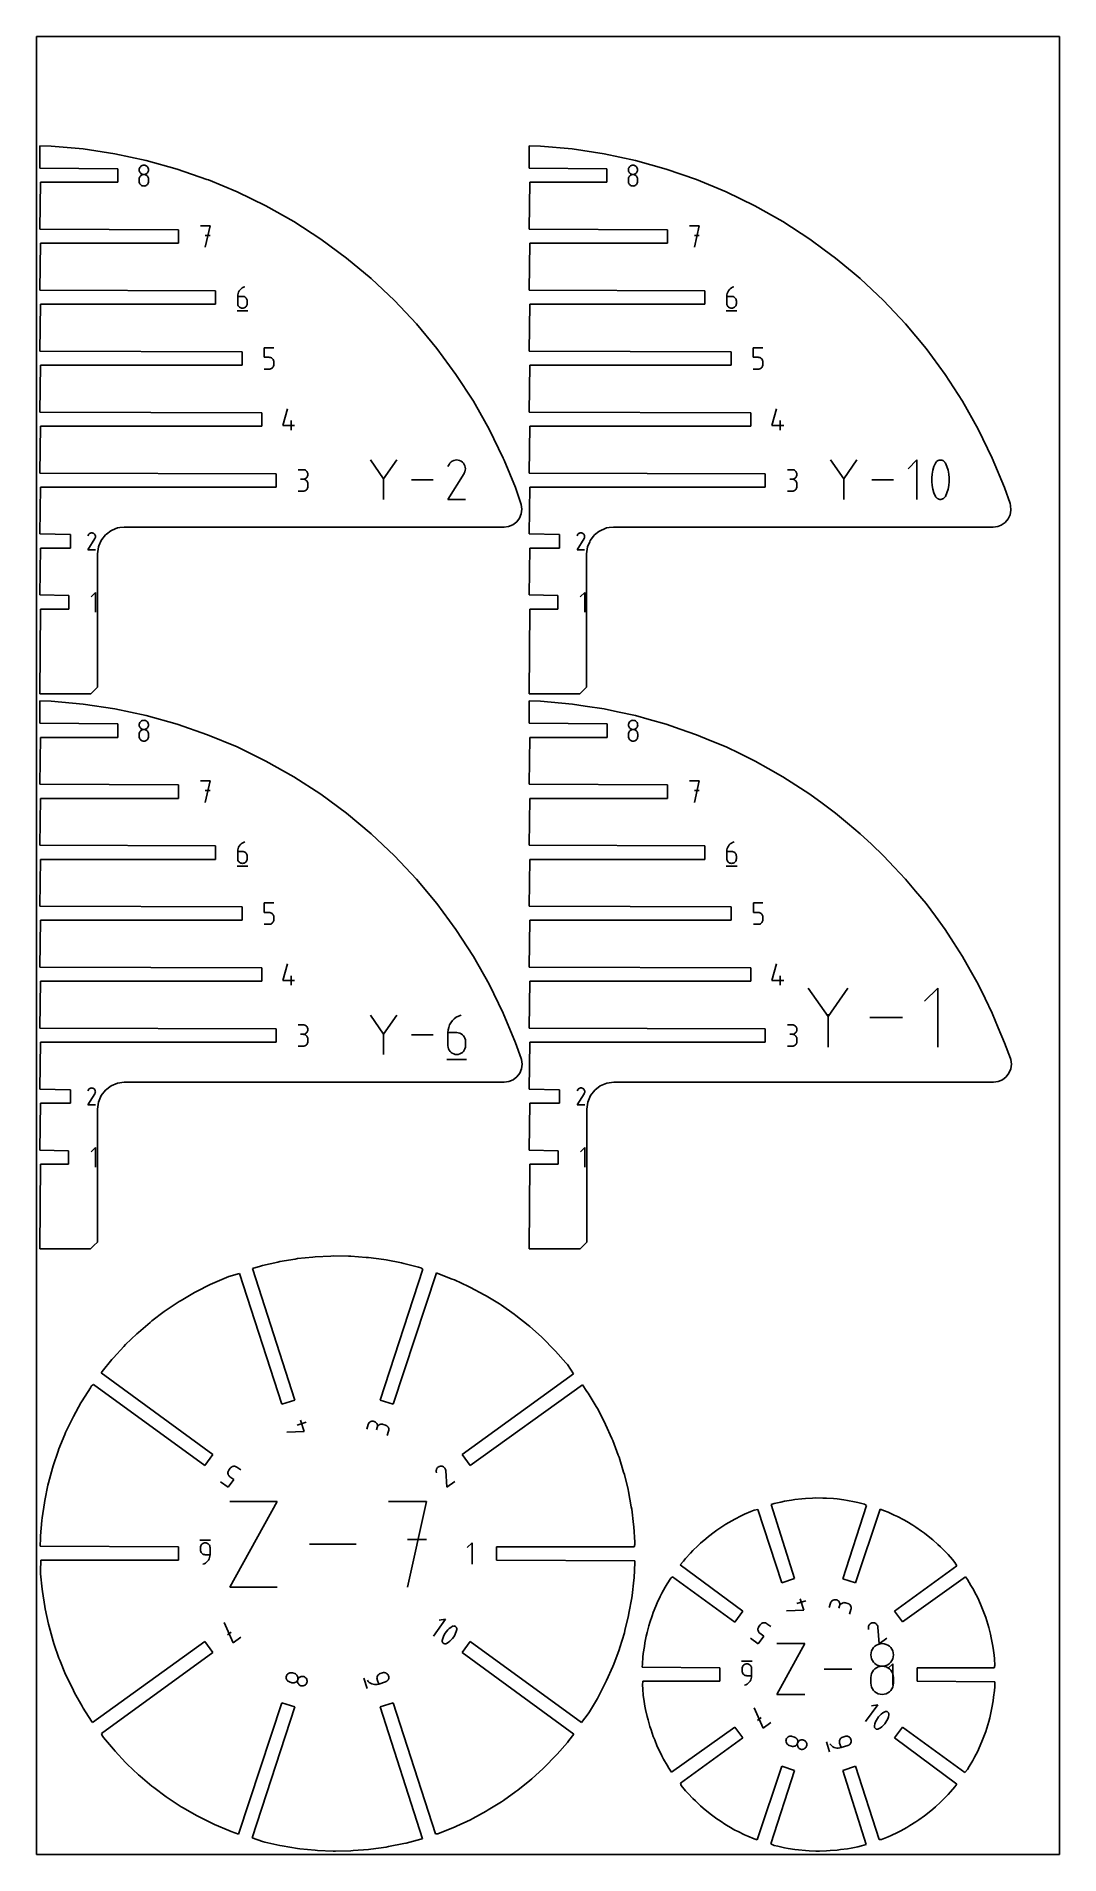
# Model space of a CAD drawing. Extents: x 0 to 457, y 0 to 812.
import ezdxf

# ---------------------------------------------------------------- set-up
doc = ezdxf.new("R2010")
doc.units = 0

msp = doc.modelspace()

# ---------------------------------------------------------------- linework, layer by layer
at = {"layer": 'annotation', "color": 1}
for p, q in [((45.986327, 752.762478), (45.953016, 752.392829)), ((45.953016, 752.392829), (45.953016, 752.392829)), ((45.953016, 752.392829), (45.986346, 752.021445)), ((45.986327, 748.630025), (45.953016, 748.258814)), ((45.953016, 748.258814), (45.953016, 747.230412)), ((45.953016, 747.230412), (45.953016, 747.230412)), ((45.953016, 747.230412), (45.986346, 746.859227)), ((46.082347, 753.11076), (45.986327, 752.762478)), ((46.082347, 748.979524), (45.986327, 748.630025)), ((45.986346, 752.021445), (46.082414, 751.671811)), ((46.235207, 753.431769), (46.082347, 753.11076)), ((46.235207, 749.301446), (46.082347, 748.979524)), ((46.082414, 751.671811), (46.235337, 751.349787)), ((46.43904, 753.719597), (46.235207, 753.431769)), ((46.43904, 749.589929), (46.235207, 749.301446)), ((46.235337, 751.349787), (46.439232, 751.061231)), ((46.687977, 753.968338), (46.43904, 753.719597)), ((46.687977, 749.83911), (46.43904, 749.589929)), ((46.439232, 751.061231), (46.688217, 750.812002)), ((46.97615, 754.172085), (46.687977, 753.968338)), ((46.97615, 750.043123), (46.687977, 749.83911)), ((46.688217, 750.812002), (46.976409, 750.607959)), ((47.29769, 754.324932), (46.97615, 754.172085)), ((47.29769, 750.196107), (46.97615, 750.043123)), ((46.976409, 750.607959), (47.297926, 750.45496)), ((47.64673, 754.420972), (47.29769, 754.324932)), ((47.64673, 750.292197), (47.29769, 750.196107)), ((47.297926, 750.45496), (47.646883, 750.358864)), ((48.0174, 754.454298), (47.64673, 754.420972)), ((48.0174, 750.32553), (47.64673, 750.292197)), ((47.646883, 750.358864), (48.0174, 750.32553)), ((48.38807, 754.420972), (48.0174, 754.454298)), ((48.0174, 754.454298), (48.0174, 754.454298)), ((48.0174, 750.32553), (48.387917, 750.358864)), ((48.38807, 750.292216), (48.0174, 750.32553)), ((48.0174, 750.32553), (48.0174, 750.32553)), ((48.0174, 750.32553), (48.0174, 750.32553)), ((48.387917, 750.358864), (48.736875, 750.45496)), ((48.73711, 754.324932), (48.38807, 754.420972)), ((48.73711, 750.196174), (48.38807, 750.292216)), ((48.736875, 750.45496), (49.058391, 750.607959)), ((49.05865, 754.172085), (48.73711, 754.324932)), ((49.05865, 750.043253), (48.73711, 750.196174)), ((49.058391, 750.607959), (49.346583, 750.812002)), ((49.346823, 753.968338), (49.05865, 754.172085)), ((49.346823, 749.839301), (49.05865, 750.043253)), ((49.346583, 750.812002), (49.595568, 751.061231)), ((49.59576, 753.719597), (49.346823, 753.968338)), ((49.59576, 749.590169), (49.346823, 749.839301)), ((49.595568, 751.061231), (49.799463, 751.349787)), ((49.799593, 753.431769), (49.59576, 753.719597)), ((49.799593, 749.301705), (49.59576, 749.590169)), ((49.799463, 751.349787), (49.952386, 751.671811)), ((49.952453, 753.11076), (49.799593, 753.431769)), ((49.952453, 748.979759), (49.799593, 749.301705)), ((49.952386, 751.671811), (50.048454, 752.021445)), ((50.048473, 752.762478), (49.952453, 753.11076)), ((50.048473, 748.630179), (49.952453, 748.979759)), ((50.048454, 752.021445), (50.081784, 752.392829)), ((50.048454, 746.859227), (50.081784, 747.230412)), ((50.081784, 752.392829), (50.048473, 752.762478)), ((50.081784, 748.258814), (50.048473, 748.630179)), ((50.081784, 752.392829), (50.081784, 752.392829)), ((50.081784, 747.230412), (50.081784, 748.258814)), ((50.081784, 748.258814), (50.081784, 748.258814)), ((264.427401, 752.762478), (264.39409, 752.392829)), ((264.39409, 752.392829), (264.39409, 752.392829)), ((264.39409, 752.392829), (264.42742, 752.021445)), ((264.427401, 748.630025), (264.39409, 748.258814)), ((264.39409, 748.258814), (264.39409, 747.230412)), ((264.39409, 747.230412), (264.39409, 747.230412)), ((264.39409, 747.230412), (264.42742, 746.859227)), ((264.52342, 753.11076), (264.427401, 752.762478)), ((264.52342, 748.979524), (264.427401, 748.630025)), ((264.42742, 752.021445), (264.523488, 751.671811)), ((264.676281, 753.431769), (264.52342, 753.11076)), ((264.676281, 749.301446), (264.52342, 748.979524)), ((264.523488, 751.671811), (264.676411, 751.349787)), ((264.880114, 753.719597), (264.676281, 753.431769)), ((264.880114, 749.589929), (264.676281, 749.301446)), ((264.676411, 751.349787), (264.880306, 751.061231)), ((265.129051, 753.968338), (264.880114, 753.719597)), ((265.129051, 749.83911), (264.880114, 749.589929)), ((264.880306, 751.061231), (265.129291, 750.812002)), ((265.417224, 754.172085), (265.129051, 753.968338)), ((265.417224, 750.043123), (265.129051, 749.83911)), ((265.129291, 750.812002), (265.417483, 750.607959)), ((265.738764, 754.324932), (265.417224, 754.172085)), ((265.738764, 750.196107), (265.417224, 750.043123)), ((265.417483, 750.607959), (265.738999, 750.45496)), ((266.087804, 754.420972), (265.738764, 754.324932)), ((266.087804, 750.292197), (265.738764, 750.196107)), ((265.738999, 750.45496), (266.087957, 750.358864)), ((266.458474, 754.454298), (266.087804, 754.420972)), ((266.458474, 750.32553), (266.087804, 750.292197)), ((266.087957, 750.358864), (266.458474, 750.32553)), ((266.829144, 754.420972), (266.458474, 754.454298)), ((266.458474, 754.454298), (266.458474, 754.454298)), ((266.458474, 750.32553), (266.82899, 750.358864)), ((266.829144, 750.292216), (266.458474, 750.32553)), ((266.458474, 750.32553), (266.458474, 750.32553)), ((266.458474, 750.32553), (266.458474, 750.32553)), ((266.82899, 750.358864), (267.177948, 750.45496)), ((267.178183, 754.324932), (266.829144, 754.420972)), ((267.178183, 750.196174), (266.829144, 750.292216)), ((267.177948, 750.45496), (267.499465, 750.607959)), ((267.499724, 754.172085), (267.178183, 754.324932)), ((267.499724, 750.043253), (267.178183, 750.196174)), ((267.499465, 750.607959), (267.787657, 750.812002)), ((267.787897, 753.968338), (267.499724, 754.172085)), ((267.787897, 749.839302), (267.499724, 750.043253)), ((267.787657, 750.812002), (268.036642, 751.061231)), ((268.036834, 753.719597), (267.787897, 753.968338)), ((268.036834, 749.590169), (267.787897, 749.839302)), ((268.036642, 751.061231), (268.240537, 751.349787)), ((268.240667, 753.431769), (268.036834, 753.719597)), ((268.240667, 749.301705), (268.036834, 749.590169)), ((268.240537, 751.349787), (268.39346, 751.671811)), ((268.393527, 753.11076), (268.240667, 753.431769)), ((268.393527, 748.979759), (268.240667, 749.301705)), ((268.39346, 751.671811), (268.489528, 752.021445)), ((268.489547, 752.762478), (268.393527, 753.11076)), ((268.489547, 748.630179), (268.393527, 748.979759)), ((268.489528, 752.021445), (268.522858, 752.392829)), ((268.489528, 746.859227), (268.522858, 747.230412)), ((268.522858, 752.392829), (268.489547, 752.762478)), ((268.522858, 748.258814), (268.489547, 748.630179)), ((268.522858, 752.392829), (268.522858, 752.392829)), ((268.522858, 747.230412), (268.522858, 748.258814)), ((268.522858, 748.258814), (268.522858, 748.258814)), ((45.986346, 746.859227), (46.082414, 746.51013)), ((46.082414, 746.51013), (46.235337, 746.188881)), ((46.235337, 746.188881), (46.439232, 745.901245)), ((46.439232, 745.901245), (46.688217, 745.652984)), ((46.688217, 745.652984), (46.976409, 745.44986)), ((46.976409, 745.44986), (47.297926, 745.297637)), ((47.297926, 745.297637), (47.646883, 745.202077)), ((47.646883, 745.202077), (48.0174, 745.168943)), ((48.0174, 745.168943), (48.387917, 745.202077)), ((48.0174, 745.168943), (48.0174, 745.168943)), ((48.387917, 745.202077), (48.736875, 745.297637)), ((48.736875, 745.297637), (49.058391, 745.44986)), ((49.058391, 745.44986), (49.346583, 745.652984)), ((49.346583, 745.652984), (49.595568, 745.901245)), ((49.595568, 745.901245), (49.799463, 746.188881)), ((49.799463, 746.188881), (49.952386, 746.51013)), ((49.952386, 746.51013), (50.048454, 746.859227)), ((264.42742, 746.859227), (264.523488, 746.51013)), ((264.523488, 746.51013), (264.676411, 746.188881)), ((264.676411, 746.188881), (264.880306, 745.901245)), ((264.880306, 745.901245), (265.129291, 745.652984)), ((265.129291, 745.652984), (265.417483, 745.44986)), ((265.417483, 745.44986), (265.738999, 745.297637)), ((265.738999, 745.297637), (266.087957, 745.202077)), ((266.087957, 745.202077), (266.458474, 745.168943)), ((266.458474, 745.168943), (266.82899, 745.202077)), ((266.458474, 745.168943), (266.458474, 745.168943)), ((266.82899, 745.202077), (267.177948, 745.297637)), ((267.177948, 745.297637), (267.499465, 745.44986)), ((267.499465, 745.44986), (267.787657, 745.652984)), ((267.787657, 745.652984), (268.036642, 745.901245)), ((268.036642, 745.901245), (268.240537, 746.188881)), ((268.240537, 746.188881), (268.39346, 746.51013)), ((268.39346, 746.51013), (268.489528, 746.859227)), ((77.553914, 727.395229), (73.284906, 727.395229)), ((75.419711, 717.795229), (77.553914, 727.395229)), ((77.553914, 723.120201), (75.419711, 723.120201)), ((295.994988, 727.395229), (291.72598, 727.395229)), ((293.860785, 717.795229), (295.994988, 727.395229)), ((295.994988, 723.120201), (293.860785, 723.120201)), ((90.991886, 698.810761), (90.61691, 698.309992)), ((91.434424, 699.255177), (90.991886, 698.810761)), ((91.938771, 699.63551), (91.434424, 699.255177)), ((92.499173, 699.94403), (91.938771, 699.63551)), ((93.109879, 700.173008), (92.499173, 699.94403)), ((93.109879, 700.173008), (93.109879, 700.173008)), ((309.43296, 698.810761), (309.057984, 698.309992)), ((309.875498, 699.255177), (309.43296, 698.810761)), ((310.379845, 699.63551), (309.875498, 699.255177)), ((310.940247, 699.94403), (310.379845, 699.63551)), ((311.550953, 700.173008), (310.940247, 699.94403)), ((311.550953, 700.173008), (311.550953, 700.173008)), ((89.954875, 696.546863), (89.907671, 695.897979)), ((89.907671, 695.897979), (89.907671, 692.707211)), ((92.039466, 695.897979), (89.907671, 695.897979)), ((89.907671, 692.707211), (89.907671, 692.707211)), ((89.907671, 692.707211), (89.94209, 692.32372)), ((89.94209, 692.32372), (90.041294, 691.962724)), ((90.092651, 697.170313), (89.954875, 696.546863)), ((90.041294, 691.962724), (90.199211, 691.630265)), ((90.315247, 697.760599), (90.092651, 697.170313)), ((90.199211, 691.630265), (90.409764, 691.332381)), ((90.61691, 698.309992), (90.315247, 697.760599)), ((90.409764, 691.332381), (90.66688, 691.075114)), ((90.66688, 691.075114), (90.964483, 690.864503)), ((90.964483, 690.864503), (91.296498, 690.706588)), ((91.296498, 690.706588), (91.656851, 690.607409)), ((91.656851, 690.607409), (92.039466, 690.573008)), ((92.422875, 695.863764), (92.039466, 695.897979)), ((92.039466, 690.573008), (92.422875, 690.607409)), ((92.039466, 690.573008), (92.039466, 690.573008)), ((92.783649, 695.765083), (92.422875, 695.863764)), ((92.422875, 690.607409), (92.783649, 690.706588)), ((93.115788, 695.607889), (92.783649, 695.765083)), ((92.783649, 690.706588), (93.115788, 690.864503)), ((93.413291, 695.398133), (93.115788, 695.607889)), ((93.115788, 690.864503), (93.413291, 691.075114)), ((93.670159, 695.141765), (93.413291, 695.398133)), ((93.413291, 691.075114), (93.670159, 691.332381)), ((93.88039, 694.844736), (93.670159, 695.141765)), ((93.670159, 691.332381), (93.88039, 691.630265)), ((94.037985, 694.512997), (93.88039, 694.844736)), ((93.88039, 691.630265), (94.037985, 691.962724)), ((94.136942, 694.1525), (94.037985, 694.512997)), ((94.037985, 691.962724), (94.136942, 692.32372)), ((94.171261, 693.769195), (94.136942, 694.1525)), ((94.136942, 692.32372), (94.171261, 692.707211)), ((94.171261, 692.707211), (94.171261, 693.769195)), ((94.171261, 693.769195), (94.171261, 693.769195)), ((308.395949, 696.546863), (308.348745, 695.897979)), ((308.348745, 695.897979), (308.348745, 692.707211)), ((310.48054, 695.897979), (308.348745, 695.897979)), ((308.348745, 692.707211), (308.348745, 692.707211)), ((308.348745, 692.707211), (308.383164, 692.32372)), ((308.383164, 692.32372), (308.482368, 691.962724)), ((308.533725, 697.170313), (308.395949, 696.546863)), ((308.482368, 691.962724), (308.640285, 691.630265)), ((308.756321, 697.760599), (308.533725, 697.170313)), ((308.640285, 691.630265), (308.850838, 691.332381)), ((309.057984, 698.309992), (308.756321, 697.760599)), ((308.850838, 691.332381), (309.107954, 691.075114)), ((309.107954, 691.075114), (309.405557, 690.864503)), ((309.405557, 690.864503), (309.737572, 690.706588)), ((309.737572, 690.706588), (310.097925, 690.607409)), ((310.097925, 690.607409), (310.48054, 690.573008)), ((310.863949, 695.863764), (310.48054, 695.897979)), ((310.48054, 690.573008), (310.863949, 690.607409)), ((310.48054, 690.573008), (310.48054, 690.573008)), ((311.224723, 695.765083), (310.863949, 695.863764)), ((310.863949, 690.607409), (311.224723, 690.706588)), ((311.556862, 695.607889), (311.224723, 695.765083)), ((311.224723, 690.706588), (311.556862, 690.864503)), ((311.854365, 695.398133), (311.556862, 695.607889)), ((311.556862, 690.864503), (311.854365, 691.075114)), ((312.111233, 695.141765), (311.854365, 695.398133)), ((311.854365, 691.075114), (312.111233, 691.332381)), ((312.321465, 694.844736), (312.111233, 695.141765)), ((312.111233, 691.332381), (312.321465, 691.630265)), ((312.479059, 694.512997), (312.321465, 694.844736)), ((312.321465, 691.630265), (312.479059, 691.962724)), ((312.578016, 694.1525), (312.479059, 694.512997)), ((312.479059, 691.962724), (312.578016, 692.32372)), ((312.612335, 693.769195), (312.578016, 694.1525)), ((312.578016, 692.32372), (312.612335, 692.707211)), ((312.612335, 692.707211), (312.612335, 693.769195)), ((312.612335, 693.769195), (312.612335, 693.769195)), ((89.64067, 689.373008), (94.44067, 689.373008)), ((308.081744, 689.373008), (312.881744, 689.373008)), ((101.752777, 668.675758), (101.752777, 672.950786)), ((101.752777, 672.950786), (106.016366, 672.950786)), ((103.884571, 668.675758), (101.752777, 668.675758)), ((104.267346, 668.641542), (103.884571, 668.675758)), ((104.627783, 668.542862), (104.267346, 668.641542)), ((104.959823, 668.385668), (104.627783, 668.542862)), ((105.257406, 668.175911), (104.959823, 668.385668)), ((105.514472, 667.919543), (105.257406, 668.175911)), ((105.724961, 667.622515), (105.514472, 667.919543)), ((105.882813, 667.290776), (105.724961, 667.622515)), ((105.981968, 666.930279), (105.882813, 667.290776)), ((106.016366, 666.546973), (105.981968, 666.930279)), ((106.016366, 665.484989), (106.016366, 666.546973)), ((106.016366, 666.546973), (106.016366, 666.546973)), ((320.193851, 668.675758), (320.193851, 672.950786)), ((320.193851, 672.950786), (324.45744, 672.950786)), ((322.325645, 668.675758), (320.193851, 668.675758)), ((322.70842, 668.641542), (322.325645, 668.675758)), ((323.068857, 668.542862), (322.70842, 668.641542)), ((323.400897, 668.385668), (323.068857, 668.542862)), ((323.69848, 668.175911), (323.400897, 668.385668)), ((323.955546, 667.919543), (323.69848, 668.175911)), ((324.166035, 667.622515), (323.955546, 667.919543)), ((324.323887, 667.290776), (324.166035, 667.622515)), ((324.423042, 666.930279), (324.323887, 667.290776)), ((324.45744, 666.546973), (324.423042, 666.930279)), ((324.45744, 665.484989), (324.45744, 666.546973)), ((324.45744, 666.546973), (324.45744, 666.546973)), ((101.752777, 663.350786), (103.884571, 663.350786)), ((103.884571, 663.350786), (104.267187, 663.385188)), ((103.884571, 663.350786), (103.884571, 663.350786)), ((104.267187, 663.385188), (104.62754, 663.484366)), ((104.62754, 663.484366), (104.959555, 663.642281)), ((104.959555, 663.642281), (105.257158, 663.852892)), ((105.257158, 663.852892), (105.514273, 664.11016)), ((105.514273, 664.11016), (105.724827, 664.408043)), ((105.724827, 664.408043), (105.882743, 664.740503)), ((105.882743, 664.740503), (105.981948, 665.101498)), ((105.981948, 665.101498), (106.016366, 665.484989)), ((320.193851, 663.350786), (322.325645, 663.350786)), ((322.325645, 663.350786), (322.708261, 663.385188)), ((322.325645, 663.350786), (322.325645, 663.350786)), ((322.708261, 663.385188), (323.068614, 663.484366)), ((323.068614, 663.484366), (323.400629, 663.642281)), ((323.400629, 663.642281), (323.698232, 663.852892)), ((323.698232, 663.852892), (323.955347, 664.11016)), ((323.955347, 664.11016), (324.165901, 664.408043)), ((324.165901, 664.408043), (324.323817, 664.740503)), ((324.323817, 664.740503), (324.423022, 665.101498)), ((324.423022, 665.101498), (324.45744, 665.484989)), ((110.001429, 638.262768), (112.130213, 645.728565)), ((328.442503, 638.262768), (330.571287, 645.728565)), ((115.331819, 638.262768), (110.001429, 638.262768)), ((113.734026, 636.128565), (113.734026, 640.392155)), ((333.772893, 638.262768), (328.442503, 638.262768)), ((332.1751, 636.128565), (332.1751, 640.392155)), ((119.098911, 618.495206), (116.967116, 618.495206)), ((119.482319, 618.460792), (119.098911, 618.495206)), ((119.843093, 618.361616), (119.482319, 618.460792)), ((120.175232, 618.203778), (119.843093, 618.361616)), ((120.472736, 617.993377), (120.175232, 618.203778)), ((120.729604, 617.736514), (120.472736, 617.993377)), ((120.939835, 617.439287), (120.729604, 617.736514)), ((121.097429, 617.107796), (120.939835, 617.439287)), ((155.064525, 614.331126), (149.186581, 622.831436)), ((160.941364, 622.831436), (155.064525, 614.331126)), ((184.31965, 620.871425), (183.805786, 619.88569)), ((184.727443, 621.449681), (184.31965, 620.871425)), ((185.216703, 621.932391), (184.727443, 621.449681)), ((185.772549, 622.315689), (185.216703, 621.932391)), ((186.380103, 622.595708), (185.772549, 622.315689)), ((187.024484, 622.768585), (186.380103, 622.595708)), ((187.690812, 622.830453), (187.024484, 622.768585)), ((188.364207, 622.777447), (187.690812, 622.830453)), ((189.02979, 622.605701), (188.364207, 622.777447)), ((189.672679, 622.31135), (189.02979, 622.605701)), ((190.247674, 621.903048), (189.672679, 622.31135)), ((189.672679, 622.31135), (189.672679, 622.31135)), ((190.728433, 621.413088), (190.247674, 621.903048)), ((191.11068, 620.856486), (190.728433, 621.413088)), ((191.096028, 616.958321), (191.394622, 617.599428)), ((191.390141, 620.248259), (191.11068, 620.856486)), ((191.56254, 619.603423), (191.390141, 620.248259)), ((191.394622, 617.599428), (191.569055, 618.263991)), ((191.623603, 618.936995), (191.56254, 619.603423)), ((191.569055, 618.263991), (191.623603, 618.936995)), ((337.539985, 618.495206), (335.40819, 618.495206)), ((337.923393, 618.460792), (337.539985, 618.495206)), ((338.284167, 618.361616), (337.923393, 618.460792)), ((338.616306, 618.203778), (338.284167, 618.361616)), ((338.91381, 617.993377), (338.616306, 618.203778)), ((339.170678, 617.736514), (338.91381, 617.993377)), ((339.380909, 617.439287), (339.170678, 617.736514)), ((339.538503, 617.107796), (339.380909, 617.439287)), ((360.613098, 614.331126), (354.735154, 622.831436)), ((366.489937, 622.831436), (360.613098, 614.331126)), ((393.260055, 622.830883), (389.34253, 618.912254)), ((393.260055, 605.209207), (393.260055, 622.830883)), ((400.375581, 618.212473), (400.037834, 616.544876)), ((400.882201, 619.847035), (400.375581, 618.212473)), ((401.557694, 621.43553), (400.882201, 619.847035)), ((401.785168, 621.813808), (401.557694, 621.43553)), ((401.557694, 621.43553), (401.557694, 621.43553)), ((402.068661, 622.136169), (401.785168, 621.813808)), ((402.398786, 622.399491), (402.068661, 622.136169)), ((402.766156, 622.600656), (402.398786, 622.399491)), ((403.161385, 622.736543), (402.766156, 622.600656)), ((403.575087, 622.804034), (403.161385, 622.736543)), ((403.997875, 622.800008), (403.575087, 622.804034)), ((404.420363, 622.721345), (403.997875, 622.800008)), ((404.833164, 622.564926), (404.420363, 622.721345)), ((404.991191, 622.481884), (404.833164, 622.564926)), ((404.833164, 622.564926), (404.833164, 622.564926)), ((405.142833, 622.3865), (404.991191, 622.481884)), ((405.287354, 622.279528), (405.142833, 622.3865)), ((405.424016, 622.161723), (405.287354, 622.279528)), ((405.552083, 622.033841), (405.424016, 622.161723)), ((405.670818, 621.896637), (405.552083, 622.033841)), ((405.779485, 621.750864), (405.670818, 621.896637)), ((405.877346, 621.597278), (405.779485, 621.750864)), ((405.963665, 621.436635), (405.877346, 621.597278)), ((406.642433, 619.844866), (405.963665, 621.436635)), ((405.963665, 621.436635), (405.963665, 621.436635)), ((407.151508, 618.207848), (406.642433, 619.844866)), ((407.490892, 616.538614), (407.151508, 618.207848)), ((119.098911, 614.231616), (118.031508, 614.231616)), ((118.031508, 614.231616), (119.098911, 614.231616)), ((119.098911, 614.231616), (119.482319, 614.266039)), ((119.482319, 614.197202), (119.098911, 614.231616)), ((119.098911, 614.231616), (119.098911, 614.231616)), ((119.482319, 614.266039), (119.843093, 614.365272)), ((119.843093, 614.098026), (119.482319, 614.197202)), ((119.482319, 608.941039), (119.843093, 609.040165)), ((119.843093, 614.365272), (120.175232, 614.523267)), ((120.175232, 613.940188), (119.843093, 614.098026)), ((119.843093, 609.040165), (120.175232, 609.197939)), ((120.175232, 614.523267), (120.472736, 614.733974)), ((120.472736, 613.729788), (120.175232, 613.940188)), ((120.175232, 609.197939), (120.472736, 609.408275)), ((120.472736, 614.733974), (120.729604, 614.991341)), ((120.729604, 613.472924), (120.472736, 613.729788)), ((120.472736, 609.408275), (120.729604, 609.665089)), ((120.729604, 614.991341), (120.939835, 615.289319)), ((120.939835, 613.175697), (120.729604, 613.472924)), ((120.729604, 609.665089), (120.939835, 609.962296)), ((120.939835, 615.289319), (121.097429, 615.621859)), ((121.097429, 612.844206), (120.939835, 613.175697)), ((120.939835, 609.962296), (121.097429, 610.293812)), ((121.196386, 616.748141), (121.097429, 617.107796)), ((121.097429, 615.621859), (121.196386, 615.98291)), ((121.196386, 612.484551), (121.097429, 612.844206)), ((121.097429, 610.293812), (121.196386, 610.653551)), ((121.230705, 616.366421), (121.196386, 616.748141)), ((121.196386, 615.98291), (121.230705, 616.366421)), ((121.230705, 612.102832), (121.196386, 612.484551)), ((121.196386, 610.653551), (121.230705, 611.035429)), ((121.230705, 616.366421), (121.230705, 616.366421)), ((121.230705, 611.035429), (121.230705, 612.102832)), ((121.230705, 612.102832), (121.230705, 612.102832)), ((155.064525, 615.015173), (155.064525, 605.208654)), ((177.186934, 614.020045), (167.551702, 614.020045)), ((183.794735, 605.209063), (191.026407, 616.851128)), ((191.026407, 616.851128), (191.035052, 616.861826)), ((191.026407, 616.851128), (191.026407, 616.851128)), ((191.035052, 616.861826), (191.043343, 616.872614)), ((191.043343, 616.872614), (191.051333, 616.883585)), ((191.051333, 616.883585), (191.059078, 616.894828)), ((191.059078, 616.894828), (191.066631, 616.906435)), ((191.066631, 616.906435), (191.074049, 616.918497)), ((191.074049, 616.918497), (191.081384, 616.931105)), ((191.081384, 616.931105), (191.088692, 616.944349)), ((191.088692, 616.944349), (191.096028, 616.958321)), ((191.096028, 616.958321), (191.096028, 616.958321)), ((337.539985, 614.231616), (336.472582, 614.231616)), ((336.472582, 614.231616), (337.539985, 614.231616)), ((337.539985, 614.231616), (337.923393, 614.266039)), ((337.923393, 614.197202), (337.539985, 614.231616)), ((337.539985, 614.231616), (337.539985, 614.231616)), ((337.923393, 614.266039), (338.284167, 614.365272)), ((338.284167, 614.098026), (337.923393, 614.197202)), ((337.923393, 608.941039), (338.284167, 609.040165)), ((338.284167, 614.365272), (338.616306, 614.523267)), ((338.616306, 613.940188), (338.284167, 614.098026)), ((338.284167, 609.040165), (338.616306, 609.197939)), ((338.616306, 614.523267), (338.91381, 614.733974)), ((338.91381, 613.729788), (338.616306, 613.940188)), ((338.616306, 609.197939), (338.91381, 609.408275)), ((338.91381, 614.733974), (339.170678, 614.991341)), ((339.170678, 613.472924), (338.91381, 613.729788)), ((338.91381, 609.408275), (339.170678, 609.665089)), ((339.170678, 614.991341), (339.380909, 615.28932)), ((339.380909, 613.175697), (339.170678, 613.472924)), ((339.170678, 609.665089), (339.380909, 609.962296)), ((339.380909, 615.28932), (339.538503, 615.621859)), ((339.538503, 612.844206), (339.380909, 613.175697)), ((339.380909, 609.962296), (339.538503, 610.293812)), ((339.63746, 616.748141), (339.538503, 617.107796)), ((339.538503, 615.621859), (339.63746, 615.98291)), ((339.63746, 612.484551), (339.538503, 612.844206)), ((339.538503, 610.293812), (339.63746, 610.653551)), ((339.67178, 616.366421), (339.63746, 616.748141)), ((339.63746, 615.98291), (339.67178, 616.366421)), ((339.67178, 612.102832), (339.63746, 612.484551)), ((339.63746, 610.653551), (339.67178, 611.035429)), ((339.67178, 616.366421), (339.67178, 616.366421)), ((339.67178, 611.035429), (339.67178, 612.102832)), ((339.67178, 612.102832), (339.67178, 612.102832)), ((360.613098, 615.015174), (360.613098, 605.208654)), ((382.735507, 614.020045), (373.100276, 614.020045)), ((400.037834, 616.544876), (399.868961, 614.857279)), ((399.868961, 614.857279), (399.868961, 613.162715)), ((399.868961, 613.162715), (400.037834, 611.474217)), ((400.037834, 611.474217), (400.375581, 609.804819)), ((400.375581, 609.804819), (400.882201, 608.167556)), ((406.642433, 608.165387), (407.151508, 609.800194)), ((407.151508, 609.800194), (407.490892, 611.467955)), ((407.660584, 614.850198), (407.490892, 616.538614)), ((407.490892, 611.467955), (407.660584, 613.155634)), ((407.660584, 613.155634), (407.660584, 614.850198)), ((116.967116, 608.906645), (119.098911, 608.906645)), ((119.098911, 608.906645), (119.482319, 608.941039)), ((119.098911, 608.906645), (119.098911, 608.906645)), ((191.620943, 605.209063), (183.794735, 605.209063)), ((335.40819, 608.906645), (337.539985, 608.906645)), ((337.539985, 608.906645), (337.923393, 608.941039)), ((337.539985, 608.906645), (337.539985, 608.906645)), ((400.882201, 608.167556), (401.557694, 606.57546)), ((401.557694, 606.57546), (401.557694, 606.57546)), ((401.557694, 606.57546), (401.643699, 606.415136)), ((401.643699, 606.415136), (401.740838, 606.262316)), ((401.740838, 606.262316), (401.848699, 606.117463)), ((401.848699, 606.117463), (401.966875, 605.981042)), ((401.966875, 605.981042), (402.094956, 605.853517)), ((402.094956, 605.853517), (402.232532, 605.73535)), ((402.232532, 605.73535), (402.379194, 605.627006)), ((402.379194, 605.627006), (402.534534, 605.528949)), ((402.534534, 605.528949), (402.698141, 605.441643)), ((402.698141, 605.441643), (402.698141, 605.441643)), ((402.698141, 605.441643), (403.107691, 605.288543)), ((403.107691, 605.288543), (403.527718, 605.21248)), ((403.527718, 605.21248), (403.948728, 605.210353)), ((403.948728, 605.210353), (404.361225, 605.279061)), ((404.361225, 605.279061), (404.755713, 605.415501)), ((404.755713, 605.415501), (405.122696, 605.616574)), ((405.122696, 605.616574), (405.45268, 605.879176)), ((405.45268, 605.879176), (405.736168, 606.200207)), ((405.736168, 606.200207), (405.963665, 606.576565)), ((405.963665, 606.576565), (406.642433, 608.165387)), ((405.963665, 606.576565), (405.963665, 606.576565)), ((23.014663, 582.670924), (26.144371, 587.709352)), ((23.241835, 589.449248), (23.019446, 589.022644)), ((23.418319, 589.699505), (23.241835, 589.449248)), ((23.63006, 589.908411), (23.418319, 589.699505)), ((23.870618, 590.074294), (23.63006, 589.908411)), ((24.133554, 590.19548), (23.870618, 590.074294)), ((24.412428, 590.270297), (24.133554, 590.19548)), ((24.7008, 590.297072), (24.412428, 590.270297)), ((24.99223, 590.274132), (24.7008, 590.297072)), ((25.280279, 590.199805), (24.99223, 590.274132)), ((25.558508, 590.072416), (25.280279, 590.199805)), ((25.807353, 589.895712), (25.558508, 590.072416)), ((25.558508, 590.072416), (25.558508, 590.072416)), ((26.015415, 589.683668), (25.807353, 589.895712)), ((26.180843, 589.442783), (26.015415, 589.683668)), ((26.144371, 587.709352), (26.148113, 587.713982)), ((26.144371, 587.709352), (26.144371, 587.709352)), ((26.148113, 587.713982), (26.151701, 587.718651)), ((26.151701, 587.718651), (26.155159, 587.723399)), ((26.155159, 587.723399), (26.158511, 587.728265)), ((26.158511, 587.728265), (26.16178, 587.733288)), ((26.16178, 587.733288), (26.16499, 587.738508)), ((26.16499, 587.738508), (26.168164, 587.743965)), ((26.168164, 587.743965), (26.171327, 587.749697)), ((26.171327, 587.749697), (26.174502, 587.755743)), ((26.174502, 587.755743), (26.303727, 588.0332)), ((26.174502, 587.755743), (26.174502, 587.755743)), ((26.301787, 589.179556), (26.180843, 589.442783)), ((26.376398, 588.900485), (26.301787, 589.179556)), ((26.303727, 588.0332), (26.379218, 588.320808)), ((26.402825, 588.61207), (26.376398, 588.900485)), ((26.379218, 588.320808), (26.402825, 588.61207)), ((241.455738, 582.670924), (244.585446, 587.709352)), ((241.682909, 589.449248), (241.46052, 589.022644)), ((241.859393, 589.699505), (241.682909, 589.449248)), ((242.071134, 589.908411), (241.859393, 589.699505)), ((242.311692, 590.074294), (242.071134, 589.908411)), ((242.574628, 590.19548), (242.311692, 590.074294)), ((242.853502, 590.270297), (242.574628, 590.19548)), ((243.141874, 590.297072), (242.853502, 590.270297)), ((243.433304, 590.274132), (243.141874, 590.297072)), ((243.721354, 590.199805), (243.433304, 590.274132)), ((243.999582, 590.072416), (243.721354, 590.199805)), ((244.248427, 589.895712), (243.999582, 590.072416)), ((243.999582, 590.072416), (243.999582, 590.072416)), ((244.456489, 589.683668), (244.248427, 589.895712)), ((244.621917, 589.442783), (244.456489, 589.683668)), ((244.585446, 587.709352), (244.589187, 587.713982)), ((244.585446, 587.709352), (244.585446, 587.709352)), ((244.589187, 587.713982), (244.592775, 587.718651)), ((244.592775, 587.718651), (244.596233, 587.723399)), ((244.596233, 587.723399), (244.599585, 587.728265)), ((244.599585, 587.728265), (244.602854, 587.733288)), ((244.602854, 587.733288), (244.606064, 587.738508)), ((244.606064, 587.738508), (244.609238, 587.743965)), ((244.609238, 587.743965), (244.612401, 587.749697)), ((244.612401, 587.749697), (244.615576, 587.755743)), ((244.615576, 587.755743), (244.744801, 588.0332)), ((244.615576, 587.755743), (244.615576, 587.755743)), ((244.742861, 589.179556), (244.621917, 589.442783)), ((244.817472, 588.900485), (244.742861, 589.179556)), ((244.744801, 588.0332), (244.820292, 588.320808)), ((244.843899, 588.61207), (244.817472, 588.900485)), ((244.820292, 588.320808), (244.843899, 588.61207)), ((26.401673, 582.670924), (23.014663, 582.670924)), ((244.842747, 582.670924), (241.455738, 582.670924)), ((26.458838, 563.672565), (24.497744, 561.710918)), ((26.458838, 554.851237), (26.458838, 563.672565)), ((244.899911, 563.672565), (242.938817, 561.710917)), ((244.899911, 554.851237), (244.899911, 563.672565)), ((45.986326, 504.866446), (45.953015, 504.496797)), ((45.953015, 504.496797), (45.953015, 504.496797)), ((45.953015, 504.496797), (45.986345, 504.125413)), ((46.082346, 505.214729), (45.986326, 504.866446)), ((45.986345, 504.125413), (46.082413, 503.775779)), ((46.235206, 505.535737), (46.082346, 505.214729)), ((46.082413, 503.775779), (46.235336, 503.453755)), ((46.439039, 505.823565), (46.235206, 505.535737)), ((46.235336, 503.453755), (46.439231, 503.165199)), ((46.687977, 506.072307), (46.439039, 505.823565)), ((46.97615, 506.276054), (46.687977, 506.072307)), ((47.29769, 506.428901), (46.97615, 506.276054)), ((47.646729, 506.524941), (47.29769, 506.428901)), ((48.0174, 506.558267), (47.646729, 506.524941)), ((48.38807, 506.524941), (48.0174, 506.558267)), ((48.0174, 506.558267), (48.0174, 506.558267)), ((48.737109, 506.428901), (48.38807, 506.524941)), ((49.05865, 506.276054), (48.737109, 506.428901)), ((49.346823, 506.072307), (49.05865, 506.276054)), ((49.59576, 505.823565), (49.346823, 506.072307)), ((49.595568, 503.165199), (49.799463, 503.453755)), ((49.799593, 505.535737), (49.59576, 505.823565)), ((49.799463, 503.453755), (49.952386, 503.775779)), ((49.952453, 505.214729), (49.799593, 505.535737)), ((49.952386, 503.775779), (50.048454, 504.125413)), ((50.048473, 504.866446), (49.952453, 505.214729)), ((50.048454, 504.125413), (50.081784, 504.496797)), ((50.081784, 504.496797), (50.048473, 504.866446)), ((50.081784, 504.496797), (50.081784, 504.496797)), ((264.475627, 504.865745), (264.442324, 504.496184)), ((264.442324, 504.496184), (264.442324, 504.496184)), ((264.442324, 504.496184), (264.475646, 504.124888)), ((264.571624, 505.213945), (264.475627, 504.865745)), ((264.475646, 504.124888), (264.571691, 503.775338)), ((264.724448, 505.534877), (264.571624, 505.213945)), ((264.571691, 503.775338), (264.724578, 503.45339)), ((264.928233, 505.822637), (264.724448, 505.534877)), ((264.724578, 503.45339), (264.928425, 503.164902)), ((265.177111, 506.071319), (264.928233, 505.822637)), ((265.465215, 506.275018), (265.177111, 506.071319)), ((265.786679, 506.427829), (265.465215, 506.275018)), ((266.135636, 506.523846), (265.786679, 506.427829)), ((266.506218, 506.557164), (266.135636, 506.523846)), ((266.8768, 506.523846), (266.506218, 506.557164)), ((266.506218, 506.557164), (266.506218, 506.557164)), ((267.225757, 506.427829), (266.8768, 506.523846)), ((267.547221, 506.275018), (267.225757, 506.427829)), ((267.835325, 506.071319), (267.547221, 506.275018)), ((268.084203, 505.822637), (267.835325, 506.071319)), ((268.084011, 503.164902), (268.287858, 503.45339)), ((268.287988, 505.534877), (268.084203, 505.822637)), ((268.287858, 503.45339), (268.440745, 503.775338)), ((268.440812, 505.213945), (268.287988, 505.534877)), ((268.440745, 503.775338), (268.53679, 504.124888)), ((268.536809, 504.865745), (268.440812, 505.213945)), ((268.53679, 504.124888), (268.570112, 504.496184)), ((268.570112, 504.496184), (268.536809, 504.865745)), ((268.570112, 504.496184), (268.570112, 504.496184)), ((45.986326, 500.733993), (45.953015, 500.362782)), ((45.953015, 500.362782), (45.953015, 499.33438)), ((45.953015, 499.33438), (45.953015, 499.33438)), ((45.953015, 499.33438), (45.986345, 498.963195)), ((46.082346, 501.083492), (45.986326, 500.733993)), ((45.986345, 498.963195), (46.082413, 498.614097)), ((46.235206, 501.405414), (46.082346, 501.083492)), ((46.082413, 498.614097), (46.235336, 498.292849)), ((46.439039, 501.693897), (46.235206, 501.405414)), ((46.235336, 498.292849), (46.439231, 498.005212)), ((46.687977, 501.943078), (46.439039, 501.693897)), ((46.439231, 503.165199), (46.688217, 502.91597)), ((46.439231, 498.005212), (46.688217, 497.756951)), ((46.97615, 502.147091), (46.687977, 501.943078)), ((46.688217, 502.91597), (46.976409, 502.711927)), ((46.688217, 497.756951), (46.976409, 497.553827)), ((47.29769, 502.300075), (46.97615, 502.147091)), ((46.976409, 502.711927), (47.297925, 502.558928)), ((46.976409, 497.553827), (47.297925, 497.401604)), ((47.646729, 502.396165), (47.29769, 502.300075)), ((47.297925, 502.558928), (47.646883, 502.462832)), ((47.297925, 497.401604), (47.646883, 497.306044)), ((48.0174, 502.429498), (47.646729, 502.396165)), ((47.646883, 502.462832), (48.0174, 502.429498)), ((47.646883, 497.306044), (48.0174, 497.27291)), ((48.0174, 502.429498), (48.387916, 502.462832)), ((48.38807, 502.396184), (48.0174, 502.429498)), ((48.0174, 502.429498), (48.0174, 502.429498)), ((48.0174, 502.429498), (48.0174, 502.429498)), ((48.0174, 497.27291), (48.387916, 497.306044)), ((48.0174, 497.27291), (48.0174, 497.27291)), ((48.387916, 502.462832), (48.736874, 502.558928)), ((48.387916, 497.306044), (48.736874, 497.401604)), ((48.737109, 502.300142), (48.38807, 502.396184)), ((48.736874, 502.558928), (49.058391, 502.711927)), ((48.736874, 497.401604), (49.058391, 497.553827)), ((49.05865, 502.147221), (48.737109, 502.300142)), ((49.058391, 502.711927), (49.346583, 502.91597)), ((49.058391, 497.553827), (49.346583, 497.756951)), ((49.346823, 501.94327), (49.05865, 502.147221)), ((49.346583, 502.91597), (49.595568, 503.165199)), ((49.346583, 497.756951), (49.595568, 498.005212)), ((49.59576, 501.694137), (49.346823, 501.94327)), ((49.595568, 498.005212), (49.799463, 498.292849)), ((49.799593, 501.405673), (49.59576, 501.694137)), ((49.799463, 498.292849), (49.952386, 498.614097)), ((49.952453, 501.083727), (49.799593, 501.405673)), ((49.952386, 498.614097), (50.048454, 498.963195)), ((50.048473, 500.734147), (49.952453, 501.083727)), ((50.048454, 498.963195), (50.081784, 499.33438)), ((50.081784, 500.362782), (50.048473, 500.734147)), ((50.081784, 499.33438), (50.081784, 500.362782)), ((50.081784, 500.362782), (50.081784, 500.362782)), ((264.475627, 500.734274), (264.442324, 500.363151)), ((264.442324, 500.363151), (264.442324, 499.334993)), ((264.442324, 499.334993), (264.442324, 499.334993)), ((264.442324, 499.334993), (264.475646, 498.963897)), ((264.571624, 501.08369), (264.475627, 500.734274)), ((264.475646, 498.963897), (264.571691, 498.614882)), ((264.724448, 501.405536), (264.571624, 501.08369)), ((264.571691, 498.614882), (264.724578, 498.29371)), ((264.928233, 501.69395), (264.724448, 501.405536)), ((264.724578, 498.29371), (264.928425, 498.006142)), ((265.177111, 501.943071), (264.928233, 501.69395)), ((264.928425, 503.164902), (265.177351, 502.915733)), ((264.928425, 498.006142), (265.177351, 497.75794)), ((265.465215, 502.147037), (265.177111, 501.943071)), ((265.177351, 502.915733), (265.465474, 502.711738)), ((265.177351, 497.75794), (265.465474, 497.554864)), ((265.786679, 502.299984), (265.465215, 502.147037)), ((265.465474, 502.711738), (265.786914, 502.558775)), ((265.465474, 497.554864), (265.786914, 497.402677)), ((266.135636, 502.396051), (265.786679, 502.299984)), ((265.786914, 502.558775), (266.135789, 502.462702)), ((265.786914, 497.402677), (266.135789, 497.30714)), ((266.506218, 502.429376), (266.135636, 502.396051)), ((266.135789, 502.462702), (266.506218, 502.429376)), ((266.135789, 497.30714), (266.506218, 497.274014)), ((266.506218, 502.429376), (266.876647, 502.462702)), ((266.8768, 502.39607), (266.506218, 502.429376)), ((266.506218, 502.429376), (266.506218, 502.429376)), ((266.506218, 502.429376), (266.506218, 502.429376)), ((266.506218, 497.274014), (266.876647, 497.30714)), ((266.506218, 497.274014), (266.506218, 497.274014)), ((266.876647, 502.462702), (267.225522, 502.558775)), ((266.876647, 497.30714), (267.225522, 497.402677)), ((267.225757, 502.300051), (266.8768, 502.39607)), ((267.225522, 502.558775), (267.546962, 502.711738)), ((267.225522, 497.402677), (267.546962, 497.554864)), ((267.547221, 502.147166), (267.225757, 502.300051)), ((267.546962, 502.711738), (267.835085, 502.915733)), ((267.546962, 497.554864), (267.835085, 497.75794)), ((267.835325, 501.943263), (267.547221, 502.147166)), ((267.835085, 502.915733), (268.084011, 503.164902)), ((267.835085, 497.75794), (268.084011, 498.006142)), ((268.084203, 501.69419), (267.835325, 501.943263)), ((268.084011, 498.006142), (268.287858, 498.29371)), ((268.287988, 501.405795), (268.084203, 501.69419)), ((268.287858, 498.29371), (268.440745, 498.614882)), ((268.440812, 501.083925), (268.287988, 501.405795)), ((268.440745, 498.614882), (268.53679, 498.963897)), ((268.536809, 500.734428), (268.440812, 501.083925)), ((268.53679, 498.963897), (268.570112, 499.334993)), ((268.570112, 500.363151), (268.536809, 500.734428)), ((268.570112, 499.334993), (268.570112, 500.363151)), ((268.570112, 500.363151), (268.570112, 500.363151)), ((77.55392, 479.499197), (73.284912, 479.499197)), ((75.419717, 469.899197), (77.55392, 479.499197)), ((296.0334, 479.499196), (291.764392, 479.499196)), ((293.899197, 469.899196), (296.0334, 479.499196)), ((77.55392, 475.224169), (75.419717, 475.224169)), ((296.0334, 475.224168), (293.899197, 475.224168)), ((89.954873, 448.650831), (89.90767, 448.001948)), ((89.90767, 448.001948), (89.90767, 444.811179)), ((92.039464, 448.001948), (89.90767, 448.001948)), ((90.092649, 449.274281), (89.954873, 448.650831)), ((90.315245, 449.864567), (90.092649, 449.274281)), ((90.616908, 450.41396), (90.315245, 449.864567)), ((90.991884, 450.914729), (90.616908, 450.41396)), ((91.434422, 451.359145), (90.991884, 450.914729)), ((91.938769, 451.739478), (91.434422, 451.359145)), ((92.499171, 452.047998), (91.938769, 451.739478)), ((92.422873, 447.967732), (92.039464, 448.001948)), ((92.783647, 447.869051), (92.422873, 447.967732)), ((93.109877, 452.276976), (92.499171, 452.047998)), ((93.115786, 447.711857), (92.783647, 447.869051)), ((93.109877, 452.276976), (93.109877, 452.276976)), ((93.413289, 447.502101), (93.115786, 447.711857)), ((93.670157, 447.245733), (93.413289, 447.502101)), ((93.880389, 446.948704), (93.670157, 447.245733)), ((94.037983, 446.616965), (93.880389, 446.948704)), ((94.13694, 446.256468), (94.037983, 446.616965)), ((308.426924, 448.65083), (308.37972, 448.001946)), ((308.37972, 448.001946), (308.37972, 444.811178)), ((310.511515, 448.001946), (308.37972, 448.001946)), ((308.5647, 449.27428), (308.426924, 448.65083)), ((308.787296, 449.864566), (308.5647, 449.27428)), ((309.088959, 450.413959), (308.787296, 449.864566)), ((309.463935, 450.914728), (309.088959, 450.413959)), ((309.906473, 451.359144), (309.463935, 450.914728)), ((310.41082, 451.739477), (309.906473, 451.359144)), ((310.971222, 452.047997), (310.41082, 451.739477)), ((310.894924, 447.96773), (310.511515, 448.001946)), ((311.255698, 447.86905), (310.894924, 447.96773)), ((311.581928, 452.276975), (310.971222, 452.047997)), ((311.587837, 447.711856), (311.255698, 447.86905)), ((311.581928, 452.276975), (311.581928, 452.276975)), ((311.88534, 447.5021), (311.587837, 447.711856)), ((312.142208, 447.245732), (311.88534, 447.5021)), ((312.35244, 446.948703), (312.142208, 447.245732)), ((312.510034, 446.616964), (312.35244, 446.948703)), ((312.608991, 446.256467), (312.510034, 446.616964)), ((89.640668, 441.476976), (94.440668, 441.476976)), ((89.90767, 444.811179), (89.90767, 444.811179)), ((89.90767, 444.811179), (89.942088, 444.427688)), ((89.942088, 444.427688), (90.041293, 444.066692)), ((90.041293, 444.066692), (90.199209, 443.734233)), ((90.199209, 443.734233), (90.409762, 443.436349)), ((90.409762, 443.436349), (90.666878, 443.179082)), ((90.666878, 443.179082), (90.964481, 442.968471)), ((90.964481, 442.968471), (91.296496, 442.810556)), ((91.296496, 442.810556), (91.656849, 442.711377)), ((91.656849, 442.711377), (92.039464, 442.676976)), ((92.039464, 442.676976), (92.422873, 442.711377)), ((92.039464, 442.676976), (92.039464, 442.676976)), ((92.422873, 442.711377), (92.783647, 442.810556)), ((92.783647, 442.810556), (93.115786, 442.968471)), ((93.115786, 442.968471), (93.413289, 443.179082)), ((93.413289, 443.179082), (93.670157, 443.436349)), ((93.670157, 443.436349), (93.880389, 443.734233)), ((93.880389, 443.734233), (94.037983, 444.066692)), ((94.037983, 444.066692), (94.13694, 444.427688)), ((94.171259, 445.873163), (94.13694, 446.256468)), ((94.13694, 444.427688), (94.171259, 444.811179)), ((94.171259, 444.811179), (94.171259, 445.873163)), ((94.171259, 445.873163), (94.171259, 445.873163)), ((308.112719, 441.476975), (312.912719, 441.476975)), ((308.37972, 444.811178), (308.37972, 444.811178)), ((308.37972, 444.811178), (308.414139, 444.427687)), ((308.414139, 444.427687), (308.513343, 444.066691)), ((308.513343, 444.066691), (308.67126, 443.734232)), ((308.67126, 443.734232), (308.881813, 443.436348)), ((308.881813, 443.436348), (309.138929, 443.179081)), ((309.138929, 443.179081), (309.436532, 442.96847)), ((309.436532, 442.96847), (309.768547, 442.810555)), ((309.768547, 442.810555), (310.1289, 442.711376)), ((310.1289, 442.711376), (310.511515, 442.676975)), ((310.511515, 442.676975), (310.894924, 442.711376)), ((310.511515, 442.676975), (310.511515, 442.676975)), ((310.894924, 442.711376), (311.255698, 442.810555)), ((311.255698, 442.810555), (311.587837, 442.96847)), ((311.587837, 442.96847), (311.88534, 443.179081)), ((311.88534, 443.179081), (312.142208, 443.436348)), ((312.142208, 443.436348), (312.35244, 443.734232)), ((312.35244, 443.734232), (312.510034, 444.066691)), ((312.510034, 444.066691), (312.608991, 444.427687)), ((312.64331, 445.873162), (312.608991, 446.256467)), ((312.608991, 444.427687), (312.64331, 444.811178)), ((312.64331, 444.811178), (312.64331, 445.873162)), ((312.64331, 445.873162), (312.64331, 445.873162)), ((101.752779, 420.779726), (101.752779, 425.054754)), ((101.752779, 425.054754), (106.016368, 425.054754)), ((320.219523, 420.779725), (320.219523, 425.054753)), ((320.219523, 425.054753), (324.483112, 425.054753)), ((103.884573, 420.779726), (101.752779, 420.779726)), ((101.752779, 415.454754), (103.884573, 415.454754)), ((104.267348, 420.74551), (103.884573, 420.779726)), ((103.884573, 415.454754), (104.267189, 415.489156)), ((103.884573, 415.454754), (103.884573, 415.454754)), ((104.267189, 415.489156), (104.627542, 415.588334)), ((104.627785, 420.64683), (104.267348, 420.74551)), ((104.627542, 415.588334), (104.959557, 415.746249)), ((104.959825, 420.489636), (104.627785, 420.64683)), ((104.959557, 415.746249), (105.25716, 415.956861)), ((105.257407, 420.27988), (104.959825, 420.489636)), ((105.25716, 415.956861), (105.514275, 416.214128)), ((105.514473, 420.023511), (105.257407, 420.27988)), ((105.514275, 416.214128), (105.724829, 416.512012)), ((105.724962, 419.726483), (105.514473, 420.023511)), ((105.724829, 416.512012), (105.882745, 416.844471)), ((105.882815, 419.394744), (105.724962, 419.726483)), ((105.882745, 416.844471), (105.98195, 417.205466)), ((105.98197, 419.034247), (105.882815, 419.394744)), ((105.98195, 417.205466), (106.016368, 417.588957)), ((106.016368, 418.650942), (105.98197, 419.034247)), ((106.016368, 417.588957), (106.016368, 418.650942)), ((106.016368, 418.650942), (106.016368, 418.650942)), ((322.351318, 420.779725), (320.219523, 420.779725)), ((320.219523, 415.454753), (322.351318, 415.454753)), ((322.734092, 420.745509), (322.351318, 420.779725)), ((322.351318, 415.454753), (322.733933, 415.489155)), ((322.351318, 415.454753), (322.351318, 415.454753)), ((322.733933, 415.489155), (323.094286, 415.588333)), ((323.094529, 420.646829), (322.734092, 420.745509)), ((323.094286, 415.588333), (323.426301, 415.746248)), ((323.426569, 420.489635), (323.094529, 420.646829)), ((323.426301, 415.746248), (323.723904, 415.956859)), ((323.724152, 420.279878), (323.426569, 420.489635)), ((323.723904, 415.956859), (323.98102, 416.214127)), ((323.981218, 420.02351), (323.724152, 420.279878)), ((323.98102, 416.214127), (324.191573, 416.51201)), ((324.191707, 419.726481), (323.981218, 420.02351)), ((324.191573, 416.51201), (324.349489, 416.84447)), ((324.349559, 419.394743), (324.191707, 419.726481)), ((324.349489, 416.84447), (324.448694, 417.205465)), ((324.448714, 419.034246), (324.349559, 419.394743)), ((324.448694, 417.205465), (324.483112, 417.588956)), ((324.483112, 418.65094), (324.448714, 419.034246)), ((324.483112, 417.588956), (324.483112, 418.65094)), ((324.483112, 418.65094), (324.483112, 418.65094)), ((110.001428, 390.366736), (112.130213, 397.832533)), ((115.331818, 390.366736), (110.001428, 390.366736)), ((113.734026, 388.232533), (113.734026, 392.496123)), ((328.464237, 390.366735), (330.593022, 397.832532)), ((333.794627, 390.366735), (328.464237, 390.366735)), ((332.196835, 388.232532), (332.196835, 392.496122)), ((353.573532, 374.238879), (344.756621, 386.989337)), ((362.388786, 386.989337), (353.573532, 374.238879)), ((402.543942, 386.988508), (396.667659, 381.110567)), ((402.543942, 360.556007), (402.543942, 386.988508)), ((155.09993, 366.435094), (149.221986, 374.935404)), ((160.976769, 374.935404), (155.09993, 366.435094)), ((187.557078, 373.948225), (186.631304, 373.250089)), ((188.585748, 374.514542), (187.557078, 373.948225)), ((189.706754, 374.934851), (188.585748, 374.514542)), ((189.706754, 374.934851), (189.706754, 374.934851)), ((353.573532, 375.26495), (353.573532, 360.555178)), ((386.757128, 373.772257), (372.304289, 373.772257)), ((119.09891, 370.599174), (116.967116, 370.599174)), ((119.09891, 366.335584), (118.031508, 366.335584)), ((118.031508, 366.335584), (119.09891, 366.335584)), ((119.482319, 370.56476), (119.09891, 370.599174)), ((119.09891, 366.335584), (119.482319, 366.370007)), ((119.482319, 366.30117), (119.09891, 366.335584)), ((119.09891, 366.335584), (119.09891, 366.335584)), ((119.843093, 370.465584), (119.482319, 370.56476)), ((119.482319, 366.370007), (119.843093, 366.46924)), ((119.843093, 366.201995), (119.482319, 366.30117)), ((120.175232, 370.307746), (119.843093, 370.465584)), ((119.843093, 366.46924), (120.175232, 366.627235)), ((120.175232, 366.044156), (119.843093, 366.201995)), ((120.472736, 370.097345), (120.175232, 370.307746)), ((120.175232, 366.627235), (120.472736, 366.837942)), ((120.472736, 365.833756), (120.175232, 366.044156)), ((120.729603, 369.840482), (120.472736, 370.097345)), ((120.472736, 366.837942), (120.729603, 367.095309)), ((120.729603, 365.576892), (120.472736, 365.833756)), ((120.939835, 369.543255), (120.729603, 369.840482)), ((120.729603, 367.095309), (120.939835, 367.393288)), ((120.939835, 365.279665), (120.729603, 365.576892)), ((121.097429, 369.211764), (120.939835, 369.543255)), ((120.939835, 367.393288), (121.097429, 367.725827)), ((121.196386, 368.852109), (121.097429, 369.211764)), ((121.097429, 367.725827), (121.196386, 368.086878)), ((121.230705, 368.470389), (121.196386, 368.852109)), ((121.196386, 368.086878), (121.230705, 368.470389)), ((121.230705, 368.470389), (121.230705, 368.470389)), ((155.09993, 367.119142), (155.09993, 357.312623)), ((177.222339, 366.124013), (167.587108, 366.124013)), ((183.915457, 368.278732), (183.82881, 367.087647)), ((183.82881, 367.087647), (183.82881, 361.230699)), ((187.741914, 367.087647), (183.82881, 367.087647)), ((184.168358, 369.423131), (183.915457, 368.278732)), ((184.576952, 370.506655), (184.168358, 369.423131)), ((185.130681, 371.515115), (184.576952, 370.506655)), ((185.818985, 372.434323), (185.130681, 371.515115)), ((186.631304, 373.250089), (185.818985, 372.434323)), ((188.445695, 367.02484), (187.741914, 367.087647)), ((189.107929, 366.843704), (188.445695, 367.02484)), ((189.7176, 366.55516), (189.107929, 366.843704)), ((190.263696, 366.170133), (189.7176, 366.55516)), ((190.7352, 365.699546), (190.263696, 366.170133)), ((191.121099, 365.154322), (190.7352, 365.699546)), ((337.558841, 370.599173), (335.427046, 370.599173)), ((337.558841, 366.335583), (336.491438, 366.335583)), ((336.491438, 366.335583), (337.558841, 366.335583)), ((337.942249, 370.564759), (337.558841, 370.599173)), ((337.558841, 366.335583), (337.942249, 366.370006)), ((337.942249, 366.301169), (337.558841, 366.335583)), ((337.558841, 366.335583), (337.558841, 366.335583)), ((338.303023, 370.465583), (337.942249, 370.564759)), ((337.942249, 366.370006), (338.303023, 366.469239)), ((338.303023, 366.201993), (337.942249, 366.301169)), ((338.635162, 370.307745), (338.303023, 370.465583)), ((338.303023, 366.469239), (338.635162, 366.627234)), ((338.635162, 366.044155), (338.303023, 366.201993)), ((338.932666, 370.097344), (338.635162, 370.307745)), ((338.635162, 366.627234), (338.932666, 366.837941)), ((338.932666, 365.833755), (338.635162, 366.044155)), ((339.189534, 369.840481), (338.932666, 370.097344)), ((338.932666, 366.837941), (339.189534, 367.095308)), ((339.189534, 365.576891), (338.932666, 365.833755)), ((339.399765, 369.543254), (339.189534, 369.840481)), ((339.189534, 367.095308), (339.399765, 367.393286)), ((339.399765, 365.279664), (339.189534, 365.576891)), ((339.55736, 369.211763), (339.399765, 369.543254)), ((339.399765, 367.393286), (339.55736, 367.725826)), ((339.656317, 368.852108), (339.55736, 369.211763)), ((339.55736, 367.725826), (339.656317, 368.086877)), ((339.690636, 368.470388), (339.656317, 368.852108)), ((339.656317, 368.086877), (339.690636, 368.470388)), ((339.690636, 368.470388), (339.690636, 368.470388)), ((116.967116, 361.010613), (119.09891, 361.010613)), ((119.09891, 361.010613), (119.482319, 361.045007)), ((119.09891, 361.010613), (119.09891, 361.010613)), ((119.482319, 361.045007), (119.843093, 361.144133)), ((119.843093, 361.144133), (120.175232, 361.301907)), ((120.175232, 361.301907), (120.472736, 361.512243)), ((120.472736, 361.512243), (120.729603, 361.769057)), ((120.729603, 361.769057), (120.939835, 362.066264)), ((121.097429, 364.948174), (120.939835, 365.279665)), ((120.939835, 362.066264), (121.097429, 362.39778)), ((121.196386, 364.588519), (121.097429, 364.948174)), ((121.097429, 362.39778), (121.196386, 362.757519)), ((121.230705, 364.2068), (121.196386, 364.588519)), ((121.196386, 362.757519), (121.230705, 363.139397)), ((121.230705, 363.139397), (121.230705, 364.2068)), ((121.230705, 364.2068), (121.230705, 364.2068)), ((183.82881, 361.230699), (183.82881, 361.230699)), ((183.82881, 361.230699), (183.891988, 360.526767)), ((183.891988, 360.526767), (184.074087, 359.864127)), ((184.074087, 359.864127), (184.363958, 359.253867)), ((184.363958, 359.253867), (184.750448, 358.707075)), ((184.750448, 358.707075), (185.222406, 358.234837)), ((185.222406, 358.234837), (185.768684, 357.848241)), ((185.768684, 357.848241), (186.378128, 357.558373)), ((186.378128, 357.558373), (187.039588, 357.376323)), ((187.039588, 357.376323), (187.741914, 357.313175)), ((187.741914, 357.313175), (188.445695, 357.376323)), ((187.741914, 357.313175), (187.741914, 357.313175)), ((188.445695, 357.376323), (189.107929, 357.558373)), ((189.107929, 357.558373), (189.7176, 357.848241)), ((189.7176, 357.848241), (190.263696, 358.234837)), ((190.263696, 358.234837), (190.7352, 358.707075)), ((190.7352, 358.707075), (191.121099, 359.253867)), ((191.410378, 364.545386), (191.121099, 365.154322)), ((191.121099, 359.253867), (191.410378, 359.864127)), ((191.592022, 363.88366), (191.410378, 364.545386)), ((191.410378, 359.864127), (191.592022, 360.526767)), ((191.655018, 363.180068), (191.592022, 363.88366)), ((191.592022, 360.526767), (191.655018, 361.230699)), ((191.655018, 361.230699), (191.655018, 363.180068)), ((191.655018, 363.180068), (191.655018, 363.180068)), ((335.427046, 361.010612), (337.558841, 361.010612)), ((337.558841, 361.010612), (337.942249, 361.045006)), ((337.558841, 361.010612), (337.558841, 361.010612)), ((337.942249, 361.045006), (338.303023, 361.144132)), ((338.303023, 361.144132), (338.635162, 361.301906)), ((338.635162, 361.301906), (338.932666, 361.512242)), ((338.932666, 361.512242), (339.189534, 361.769056)), ((339.189534, 361.769056), (339.399765, 362.066263)), ((339.55736, 364.948173), (339.399765, 365.279664)), ((339.399765, 362.066263), (339.55736, 362.397779)), ((339.656317, 364.588518), (339.55736, 364.948173)), ((339.55736, 362.397779), (339.656317, 362.757518)), ((339.690636, 364.206799), (339.656317, 364.588518)), ((339.656317, 362.757518), (339.690636, 363.139396)), ((339.690636, 363.139396), (339.690636, 364.206799)), ((339.690636, 364.206799), (339.690636, 364.206799)), ((183.338705, 355.110466), (192.149543, 355.110466)), ((23.216008, 341.535893), (22.994918, 341.111781)), ((23.391461, 341.784688), (23.216008, 341.535893)), ((23.601964, 341.992373), (23.391461, 341.784688)), ((23.841117, 342.157287), (23.601964, 341.992373)), ((24.102517, 342.277765), (23.841117, 342.157287)), ((24.379761, 342.352145), (24.102517, 342.277765)), ((24.666449, 342.378764), (24.379761, 342.352145)), ((24.956177, 342.355958), (24.666449, 342.378764)), ((25.242543, 342.282064), (24.956177, 342.355958)), ((25.519146, 342.15542), (25.242543, 342.282064)), ((25.766537, 341.979748), (25.519146, 342.15542)), ((25.519146, 342.15542), (25.519146, 342.15542)), ((25.973384, 341.768943), (25.766537, 341.979748)), ((26.137845, 341.529466), (25.973384, 341.768943)), ((26.258083, 341.267776), (26.137845, 341.529466)), ((26.332258, 340.990336), (26.258083, 341.267776)), ((241.776005, 341.554557), (241.553515, 341.12776)), ((241.952569, 341.804927), (241.776005, 341.554557)), ((242.164405, 342.013927), (241.952569, 341.804927)), ((242.405073, 342.179885), (242.164405, 342.013927)), ((242.668127, 342.301127), (242.405073, 342.179885)), ((242.947128, 342.375978), (242.668127, 342.301127)), ((243.23563, 342.402765), (242.947128, 342.375978)), ((243.527192, 342.379815), (243.23563, 342.402765)), ((243.815372, 342.305453), (243.527192, 342.379815)), ((244.093726, 342.178007), (243.815372, 342.305453)), ((244.342684, 342.001223), (244.093726, 342.178007)), ((244.093726, 342.178007), (244.093726, 342.178007)), ((244.55084, 341.789083), (244.342684, 342.001223)), ((244.716343, 341.548089), (244.55084, 341.789083)), ((244.837342, 341.284743), (244.716343, 341.548089)), ((244.911987, 341.005546), (244.837342, 341.284743)), ((22.990163, 334.79717), (26.101587, 339.806162)), ((26.357385, 334.79717), (22.990163, 334.79717)), ((26.101587, 339.806162), (26.105306, 339.810765)), ((26.101587, 339.806162), (26.101587, 339.806162)), ((26.105306, 339.810765), (26.108873, 339.815407)), ((26.108873, 339.815407), (26.112311, 339.820127)), ((26.112311, 339.820127), (26.115643, 339.824964)), ((26.115643, 339.824964), (26.118893, 339.829958)), ((26.118893, 339.829958), (26.122084, 339.835148)), ((26.122084, 339.835148), (26.125241, 339.840572)), ((26.125241, 339.840572), (26.128385, 339.846271)), ((26.128385, 339.846271), (26.131541, 339.852282)), ((26.131541, 339.852282), (26.260011, 340.128118)), ((26.131541, 339.852282), (26.131541, 339.852282)), ((26.260011, 340.128118), (26.335061, 340.414046)), ((26.35853, 340.703606), (26.332258, 340.990336)), ((26.335061, 340.414046), (26.35853, 340.703606)), ((241.548731, 334.773165), (244.679855, 339.813874)), ((244.937273, 334.773165), (241.548731, 334.773165)), ((244.679855, 339.813874), (244.683598, 339.818506)), ((244.679855, 339.813874), (244.679855, 339.813874)), ((244.683598, 339.818506), (244.687188, 339.823177)), ((244.687188, 339.823177), (244.690647, 339.827927)), ((244.690647, 339.827927), (244.694001, 339.832795)), ((244.694001, 339.832795), (244.697271, 339.83782)), ((244.697271, 339.83782), (244.700483, 339.843043)), ((244.700483, 339.843043), (244.703659, 339.848502)), ((244.703659, 339.848502), (244.706823, 339.854236)), ((244.706823, 339.854236), (244.709999, 339.860286)), ((244.709999, 339.860286), (244.839282, 340.137868)), ((244.709999, 339.860286), (244.709999, 339.860286)), ((244.839282, 340.137868), (244.914808, 340.425607)), ((244.938425, 340.717), (244.911987, 341.005546)), ((244.914808, 340.425607), (244.938425, 340.717)), ((26.395364, 315.765276), (24.439274, 313.808635)), ((26.395364, 306.966462), (26.395364, 315.765276)), ((245.003858, 315.78288), (243.039941, 313.818409)), ((245.003858, 306.948856), (245.003858, 315.78288)), ((119.594136, 188.935946), (111.835911, 188.653483)), ((120.470448, 193.145363), (116.415533, 191.827841)), ((117.946955, 194.005449), (119.594136, 188.935946)), ((148.175893, 192.098479), (147.517133, 190.071022)), ((148.327103, 192.452488), (148.175893, 192.098479)), ((148.53291, 192.764957), (148.327103, 192.452488)), ((148.785659, 193.032065), (148.53291, 192.764957)), ((149.077696, 193.249991), (148.785659, 193.032065)), ((149.401364, 193.414911), (149.077696, 193.249991)), ((149.749009, 193.523005), (149.401364, 193.414911)), ((150.112975, 193.57045), (149.749009, 193.523005)), ((150.485607, 193.553424), (150.112975, 193.57045)), ((150.859249, 193.468106), (150.485607, 193.553424)), ((151.213385, 193.316955), (150.859249, 193.468106)), ((150.859249, 193.468106), (150.859249, 193.468106)), ((151.526185, 193.11127), (151.213385, 193.316955)), ((151.79375, 192.858629), (151.526185, 193.11127)), ((152.012179, 192.566606), (151.79375, 192.858629)), ((152.230808, 190.780957), (151.900963, 189.765797)), ((151.900963, 189.765797), (152.230808, 190.780957)), ((152.177573, 192.24278), (152.012179, 192.566606)), ((152.286033, 191.894725), (152.177573, 192.24278)), ((152.230808, 190.780957), (152.31655, 191.156237)), ((152.382018, 191.134966), (152.230808, 190.780957)), ((152.230808, 190.780957), (152.230808, 190.780957)), ((152.333659, 191.530019), (152.286033, 191.894725)), ((152.31655, 191.156237), (152.333659, 191.530019)), ((152.587825, 191.447435), (152.382018, 191.134966)), ((152.840574, 191.714544), (152.587825, 191.447435)), ((153.132611, 191.932469), (152.840574, 191.714544)), ((153.456279, 192.09739), (153.132611, 191.932469)), ((153.803924, 192.205483), (153.456279, 192.09739)), ((154.16789, 192.252928), (153.803924, 192.205483)), ((154.540521, 192.235902), (154.16789, 192.252928)), ((154.914163, 192.150584), (154.540521, 192.235902)), ((155.929323, 191.820739), (154.914163, 192.150584)), ((154.914163, 192.150584), (154.914163, 192.150584)), ((156.281906, 191.670092), (155.929323, 191.820739)), ((156.593459, 191.464813), (156.281906, 191.670092)), ((156.86005, 191.212488), (156.593459, 191.464813)), ((156.636396, 187.107993), (157.295157, 189.135451)), ((157.077745, 190.920704), (156.86005, 191.212488)), ((157.242614, 190.597048), (157.077745, 190.920704)), ((157.350722, 190.249108), (157.242614, 190.597048)), ((157.295157, 189.135451), (157.380926, 189.510722)), ((157.295157, 189.135451), (157.295157, 189.135451)), ((157.398137, 189.88447), (157.350722, 190.249108)), ((157.380926, 189.510722), (157.398137, 189.88447)), ((85.548255, 170.681863), (85.543955, 170.317839)), ((85.615541, 171.043028), (85.548255, 170.681863)), ((85.747217, 171.392958), (85.615541, 171.043028)), ((85.94469, 171.723278), (85.747217, 171.392958)), ((86.568908, 172.582441), (85.94469, 171.723278)), ((85.94469, 171.723278), (85.94469, 171.723278)), ((86.822164, 172.872461), (86.568908, 172.582441)), ((87.11461, 173.106201), (86.822164, 172.872461)), ((87.437782, 173.282346), (87.11461, 173.106201)), ((87.783214, 173.399578), (87.437782, 173.282346)), ((88.142443, 173.456583), (87.783214, 173.399578)), ((88.507003, 173.452045), (88.142443, 173.456583)), ((88.868429, 173.384647), (88.507003, 173.452045)), ((89.218256, 173.253074), (88.868429, 173.384647)), ((89.54802, 173.05601), (89.218256, 173.253074)), ((91.272678, 171.802972), (89.54802, 173.05601)), ((89.54802, 173.05601), (89.54802, 173.05601)), ((178.640593, 171.879788), (178.579528, 171.51037)), ((178.579528, 171.51037), (178.584965, 171.124928)), ((178.584965, 171.124928), (178.674132, 170.525929)), ((178.762838, 172.226713), (178.640593, 171.879788)), ((178.940944, 172.544677), (178.762838, 172.226713)), ((179.16959, 172.827212), (178.940944, 172.544677)), ((179.443456, 173.067848), (179.16959, 172.827212)), ((179.757221, 173.260118), (179.443456, 173.067848)), ((180.105565, 173.397553), (179.757221, 173.260118)), ((180.483167, 173.473684), (180.105565, 173.397553)), ((180.867335, 173.477852), (180.483167, 173.473684)), ((180.483167, 173.473684), (180.483167, 173.473684)), ((181.236118, 173.415854), (180.867335, 173.477852)), ((181.582821, 173.292939), (181.236118, 173.415854)), ((181.900755, 173.114357), (181.582821, 173.292939)), ((182.183224, 172.885358), (181.900755, 173.114357)), ((182.423538, 172.61119), (182.183224, 172.885358)), ((182.615003, 172.297104), (182.423538, 172.61119)), ((182.750927, 171.948348), (182.615003, 172.297104)), ((182.824617, 171.570173), (182.750927, 171.948348)), ((182.825858, 171.561666), (182.824617, 171.570173)), ((182.824617, 171.570173), (182.824617, 171.570173)), ((182.826878, 171.553489), (182.825858, 171.561666)), ((182.827683, 171.545583), (182.826878, 171.553489)), ((182.828276, 171.537892), (182.827683, 171.545583)), ((182.828258, 171.500635), (182.828643, 171.508118)), ((183.368949, 164.053826), (182.828258, 171.500635)), ((182.828258, 171.500635), (182.828258, 171.500635)), ((182.828664, 171.530357), (182.828276, 171.537892)), ((182.828643, 171.508118), (182.828842, 171.515528)), ((182.82885, 171.522922), (182.828664, 171.530357)), ((182.828842, 171.515528), (182.82885, 171.522922)), ((85.629939, 164.036409), (82.180623, 166.542484)), ((85.543955, 170.317839), (85.601236, 169.959333)), ((85.601236, 169.959333), (85.718694, 169.614722)), ((88.142738, 167.49498), (85.629939, 164.036409)), ((85.718694, 169.614722), (85.894924, 169.292381)), ((85.894924, 169.292381), (86.128521, 169.000687)), ((86.128521, 169.000687), (86.41808, 168.748017)), ((86.41808, 168.748017), (88.142738, 167.49498)), ((186.818265, 166.559901), (183.368949, 164.053826)), ((86.346621, 119.488234), (107.598616, 157.762947)), ((107.598616, 157.762947), (86.346621, 157.762947)), ((174.251726, 157.762947), (157.231408, 157.762947)), ((165.742767, 119.488234), (174.251726, 157.762947)), ((77.820921, 140.472518), (73.020921, 140.472518)), ((73.5812, 138.215261), (73.423606, 137.882802)), ((73.791432, 138.513145), (73.5812, 138.215261)), ((74.0483, 138.770412), (73.791432, 138.513145)), ((74.345803, 138.981024), (74.0483, 138.770412)), ((74.677942, 139.138938), (74.345803, 138.981024)), ((75.038716, 139.238117), (74.677942, 139.138938)), ((75.422125, 139.272518), (75.038716, 139.238117)), ((75.80474, 139.238117), (75.422125, 139.272518)), ((75.422125, 139.272518), (75.422125, 139.272518)), ((76.165093, 139.138938), (75.80474, 139.238117)), ((76.497108, 138.981024), (76.165093, 139.138938)), ((76.794711, 138.770412), (76.497108, 138.981024)), ((77.051827, 138.513145), (76.794711, 138.770412)), ((77.26238, 138.215261), (77.051827, 138.513145)), ((77.420297, 137.882802), (77.26238, 138.215261)), ((142.883191, 138.625591), (121.955233, 138.625591)), ((174.251726, 140.718626), (165.742767, 140.718626)), ((194.590316, 139.272518), (192.456113, 137.137713)), ((194.590316, 129.672518), (194.590316, 139.272518)), ((73.324649, 137.521806), (73.29033, 137.138316)), ((73.29033, 137.138316), (73.29033, 136.076331)), ((73.29033, 136.076331), (73.29033, 136.076331)), ((73.29033, 136.076331), (73.324649, 135.693026)), ((73.423606, 137.882802), (73.324649, 137.521806)), ((73.324649, 135.693026), (73.423606, 135.332529)), ((73.423606, 135.332529), (73.5812, 135.00079)), ((73.5812, 135.00079), (73.791432, 134.703761)), ((73.791432, 134.703761), (74.0483, 134.447393)), ((74.0483, 134.447393), (74.345803, 134.237637)), ((74.345803, 134.237637), (74.677942, 134.080443)), ((74.677942, 134.080443), (75.038716, 133.981763)), ((74.962418, 129.901496), (75.52282, 130.210016)), ((75.038716, 133.981763), (75.422125, 133.947547)), ((75.422125, 133.947547), (77.553919, 133.947547)), ((75.52282, 130.210016), (76.027167, 130.590349)), ((76.027167, 130.590349), (76.469705, 131.034765)), ((76.469705, 131.034765), (76.844681, 131.535535)), ((76.844681, 131.535535), (77.146344, 132.084927)), ((77.146344, 132.084927), (77.36894, 132.675213)), ((77.36894, 132.675213), (77.506716, 133.298663)), ((77.519501, 137.521806), (77.420297, 137.882802)), ((77.506716, 133.298663), (77.553919, 133.947547)), ((77.553919, 137.138316), (77.519501, 137.521806)), ((77.553919, 133.947547), (77.553919, 137.138316)), ((77.553919, 137.138316), (77.553919, 137.138316)), ((74.351712, 129.672518), (74.962418, 129.901496)), ((74.351712, 129.672518), (74.351712, 129.672518)), ((107.598616, 119.488234), (86.346621, 119.488234)), ((341.166987, 114.265401), (342.814168, 109.195899)), ((355.924066, 113.686364), (355.600398, 113.521443)), ((356.271711, 113.794457), (355.924066, 113.686364)), ((356.635677, 113.841902), (356.271711, 113.794457)), ((357.008308, 113.824876), (356.635677, 113.841902)), ((357.38195, 113.739558), (357.008308, 113.824876)), ((357.736087, 113.588407), (357.38195, 113.739558)), ((357.38195, 113.739558), (357.38195, 113.739558)), ((342.814168, 109.195899), (335.055942, 108.913436)), ((343.690479, 113.405315), (339.635565, 112.087794)), ((354.698595, 112.369931), (354.039834, 110.342474)), ((354.849805, 112.72394), (354.698595, 112.369931)), ((355.055612, 113.036409), (354.849805, 112.72394)), ((355.308361, 113.303518), (355.055612, 113.036409)), ((355.600398, 113.521443), (355.308361, 113.303518)), ((358.048887, 113.382722), (357.736087, 113.588407)), ((358.316451, 113.130081), (358.048887, 113.382722)), ((358.534881, 112.838059), (358.316451, 113.130081)), ((358.75351, 111.05241), (358.423664, 110.03725)), ((358.423664, 110.03725), (358.75351, 111.05241)), ((358.700275, 112.514232), (358.534881, 112.838059)), ((358.808735, 112.166177), (358.700275, 112.514232)), ((358.75351, 111.05241), (358.839252, 111.42769)), ((358.904719, 111.406418), (358.75351, 111.05241)), ((358.75351, 111.05241), (358.75351, 111.05241)), ((358.85636, 111.801471), (358.808735, 112.166177)), ((358.839252, 111.42769), (358.85636, 111.801471)), ((359.110526, 111.718888), (358.904719, 111.406418)), ((359.363276, 111.985996), (359.110526, 111.718888)), ((359.655313, 112.203921), (359.363276, 111.985996)), ((359.978981, 112.368842), (359.655313, 112.203921)), ((360.326626, 112.476936), (359.978981, 112.368842)), ((360.690591, 112.524381), (360.326626, 112.476936)), ((361.063223, 112.507355), (360.690591, 112.524381)), ((361.436865, 112.422036), (361.063223, 112.507355)), ((362.452025, 112.092191), (361.436865, 112.422036)), ((361.436865, 112.422036), (361.436865, 112.422036)), ((362.804608, 111.941545), (362.452025, 112.092191)), ((363.116161, 111.736265), (362.804608, 111.941545)), ((363.382751, 111.48394), (363.116161, 111.736265)), ((363.159098, 107.379446), (363.817859, 109.406903)), ((363.600447, 111.192156), (363.382751, 111.48394)), ((363.765315, 110.868501), (363.600447, 111.192156)), ((363.873423, 110.52056), (363.765315, 110.868501)), ((363.817859, 109.406903), (363.903628, 109.782174)), ((363.817859, 109.406903), (363.817859, 109.406903)), ((363.920838, 110.155923), (363.873423, 110.52056)), ((363.903628, 109.782174), (363.920838, 110.155923)), ((83.905281, 103.65559), (87.821413, 94.634574)), ((85.308615, 98.093145), (87.035221, 99.347598)), ((177.335993, 97.633372), (182.764448, 105.105)), ((182.764448, 105.105), (179.896254, 104.650308)), ((182.139757, 98.201817), (181.768695, 97.389944)), ((182.588305, 98.969766), (182.139757, 98.201817)), ((183.110325, 99.688265), (182.588305, 98.969766)), ((183.701801, 100.351787), (183.110325, 99.688265)), ((184.358719, 100.954807), (183.701801, 100.351787)), ((185.077063, 101.491798), (184.358719, 100.954807)), ((185.852818, 101.957233), (185.077063, 101.491798)), ((186.065798, 102.047549), (185.852818, 101.957233)), ((185.852818, 101.957233), (185.852818, 101.957233)), ((186.285305, 102.096899), (186.065798, 102.047549)), ((186.506396, 102.106852), (186.285305, 102.096899)), ((186.411808, 97.28501), (186.859984, 98.053176)), ((186.724132, 102.078975), (186.506396, 102.106852)), ((186.933571, 102.014839), (186.724132, 102.078975)), ((186.859984, 98.053176), (187.230302, 98.865484)), ((187.129772, 101.916012), (186.933571, 102.014839)), ((187.307795, 101.784063), (187.129772, 101.916012)), ((187.230302, 98.865484), (187.518745, 99.716406)), ((187.462698, 101.62056), (187.307795, 101.784063)), ((187.589541, 101.427073), (187.462698, 101.62056)), ((187.518745, 99.716406), (187.721299, 100.600418)), ((187.630963, 101.343182), (187.589541, 101.427073)), ((187.589541, 101.427073), (187.589541, 101.427073)), ((187.665876, 101.256024), (187.630963, 101.343182)), ((187.6942, 101.166148), (187.665876, 101.256024)), ((187.715854, 101.074099), (187.6942, 101.166148)), ((187.73076, 100.980425), (187.715854, 101.074099)), ((187.721299, 100.600418), (187.734187, 100.695122)), ((187.721299, 100.600418), (187.721299, 100.600418)), ((187.738838, 100.885673), (187.73076, 100.980425)), ((187.734187, 100.695122), (187.740006, 100.790389)), ((187.740006, 100.790389), (187.738838, 100.885673)), ((322.269948, 100.765565), (322.265648, 100.401541)), ((322.265648, 100.401541), (322.32293, 100.043036)), ((322.337234, 101.12673), (322.269948, 100.765565)), ((322.32293, 100.043036), (322.440387, 99.698424)), ((322.468911, 101.476661), (322.337234, 101.12673)), ((324.864431, 97.578682), (322.351633, 94.120112)), ((322.440387, 99.698424), (322.616617, 99.376084)), ((322.666383, 101.80698), (322.468911, 101.476661)), ((322.616617, 99.376084), (322.850214, 99.08439)), ((323.290602, 102.666143), (322.666383, 101.80698)), ((322.666383, 101.80698), (322.666383, 101.80698)), ((322.850214, 99.08439), (323.139773, 98.83172)), ((323.139773, 98.83172), (324.864431, 97.578682)), ((323.543857, 102.956164), (323.290602, 102.666143)), ((323.836303, 103.189904), (323.543857, 102.956164)), ((324.159475, 103.366048), (323.836303, 103.189904)), ((324.504908, 103.483281), (324.159475, 103.366048)), ((324.864137, 103.540286), (324.504908, 103.483281)), ((325.228697, 103.535747), (324.864137, 103.540286)), ((325.590123, 103.46835), (325.228697, 103.535747)), ((325.93995, 103.336777), (325.590123, 103.46835)), ((326.269713, 103.139712), (325.93995, 103.336777)), ((327.994371, 101.886675), (326.269713, 103.139712)), ((326.269713, 103.139712), (326.269713, 103.139712)), ((371.648115, 101.956384), (371.58705, 101.586966)), ((371.58705, 101.586966), (371.592487, 101.201524)), ((371.592487, 101.201524), (371.681654, 100.602524)), ((371.77036, 102.303309), (371.648115, 101.956384)), ((371.948466, 102.621273), (371.77036, 102.303309)), ((372.177112, 102.903807), (371.948466, 102.621273)), ((372.450978, 103.144444), (372.177112, 102.903807)), ((372.764743, 103.336714), (372.450978, 103.144444)), ((373.113087, 103.474148), (372.764743, 103.336714)), ((373.490689, 103.55028), (373.113087, 103.474148)), ((373.874857, 103.554448), (373.490689, 103.55028)), ((373.490689, 103.55028), (373.490689, 103.55028)), ((374.243639, 103.492449), (373.874857, 103.554448)), ((374.590343, 103.369535), (374.243639, 103.492449)), ((374.908276, 103.190953), (374.590343, 103.369535)), ((375.190746, 102.961954), (374.908276, 103.190953)), ((375.43106, 102.687786), (375.190746, 102.961954)), ((375.622525, 102.3737), (375.43106, 102.687786)), ((375.758449, 102.024944), (375.622525, 102.3737)), ((375.832139, 101.646769), (375.758449, 102.024944)), ((375.83338, 101.638262), (375.832139, 101.646769)), ((375.832139, 101.646769), (375.832139, 101.646769)), ((375.8344, 101.630084), (375.83338, 101.638262)), ((375.835205, 101.622179), (375.8344, 101.630084)), ((375.835798, 101.614487), (375.835205, 101.622179)), ((375.83578, 101.577231), (375.836164, 101.584714)), ((376.376471, 94.130422), (375.83578, 101.577231)), ((375.83578, 101.577231), (375.83578, 101.577231)), ((375.836185, 101.606953), (375.835798, 101.614487)), ((375.836164, 101.584714), (375.836364, 101.592124)), ((375.836372, 101.599518), (375.836185, 101.606953)), ((375.836364, 101.592124), (375.836372, 101.599518)), ((87.821413, 94.634574), (91.275113, 97.143834)), ((181.262169, 95.56206), (181.256278, 95.46734)), ((181.256278, 95.46734), (181.257389, 95.372695)), ((181.257389, 95.372695), (181.265471, 95.278448)), ((181.275091, 95.656532), (181.262169, 95.56206)), ((181.265471, 95.278448), (181.280492, 95.18492)), ((181.479134, 96.539674), (181.275091, 95.656532)), ((181.275091, 95.656532), (181.275091, 95.656532)), ((181.280492, 95.18492), (181.302423, 95.092436)), ((181.302423, 95.092436), (181.331232, 95.001318)), ((181.331232, 95.001318), (181.36689, 94.911889)), ((181.36689, 94.911889), (181.409364, 94.824471)), ((181.409364, 94.824471), (181.409364, 94.824471)), ((181.409364, 94.824471), (181.535851, 94.633392)), ((181.768695, 97.389944), (181.479134, 96.539674)), ((181.535851, 94.633392), (181.690512, 94.471749)), ((181.690512, 94.471749), (181.868366, 94.341153)), ((181.868366, 94.341153), (182.064431, 94.243213)), ((182.064431, 94.243213), (182.273726, 94.17954)), ((182.273726, 94.17954), (182.491269, 94.151744)), ((182.491269, 94.151744), (182.712079, 94.161435)), ((182.712079, 94.161435), (182.931174, 94.210222)), ((182.931174, 94.210222), (183.143572, 94.299717)), ((183.143572, 94.299717), (183.920816, 94.764283)), ((183.143572, 94.299717), (183.143572, 94.299717)), ((183.920816, 94.764283), (184.640277, 95.300621)), ((184.640277, 95.300621), (185.297939, 95.903206)), ((185.297939, 95.903206), (185.889788, 96.566511)), ((185.889788, 96.566511), (186.411808, 97.28501)), ((322.351633, 94.120112), (318.902316, 96.626187)), ((330.656365, 71.542077), (343.265907, 94.251785)), ((343.265907, 94.251785), (330.656365, 94.251785)), ((372.796841, 90.091166), (372.715469, 89.188172)), ((373.031403, 90.941964), (372.796841, 90.091166)), ((373.404817, 91.726137), (373.031403, 90.941964)), ((373.902748, 92.429256), (373.404817, 91.726137)), ((374.510862, 93.036891), (373.902748, 92.429256)), ((375.214823, 93.534613), (374.510862, 93.036891)), ((376.000295, 93.907994), (375.214823, 93.534613)), ((376.852943, 94.142604), (376.000295, 93.907994)), ((379.825787, 96.636497), (376.376471, 94.130422)), ((377.758431, 94.224014), (376.852943, 94.142604)), ((378.66392, 94.142604), (377.758431, 94.224014)), ((377.758431, 94.224014), (377.758431, 94.224014)), ((379.516568, 93.907994), (378.66392, 94.142604)), ((380.30204, 93.534613), (379.516568, 93.907994)), ((381.006, 93.036891), (380.30204, 93.534613)), ((381.614114, 92.429256), (381.006, 93.036891)), ((382.112046, 91.726137), (381.614114, 92.429256)), ((382.48546, 90.941964), (382.112046, 91.726137)), ((382.720021, 90.091166), (382.48546, 90.941964)), ((382.801394, 89.188172), (382.720021, 90.091166)), ((113.240229, 81.206207), (112.892673, 81.097746)), ((113.60453, 81.253882), (113.240229, 81.206207)), ((113.978039, 81.236832), (113.60453, 81.253882)), ((114.35322, 81.151118), (113.978039, 81.236832)), ((154.981553, 81.263797), (154.606176, 81.178019)), ((155.355589, 81.281018), (154.981553, 81.263797)), ((155.720652, 81.233591), (155.355589, 81.281018)), ((156.069111, 81.125423), (155.720652, 81.233591)), ((319.713316, 86.43277), (314.913316, 86.43277)), ((315.217044, 83.482058), (315.182725, 83.098567)), ((315.182725, 83.098567), (315.182725, 82.036583)), ((315.182725, 82.036583), (315.182725, 82.036583)), ((315.182725, 82.036583), (315.217044, 81.653278)), ((315.316001, 83.843053), (315.217044, 83.482058)), ((315.217044, 81.653278), (315.316001, 81.29278)), ((315.473596, 84.175513), (315.316001, 83.843053)), ((315.316001, 81.29278), (315.473596, 80.961042)), ((315.683827, 84.473396), (315.473596, 84.175513)), ((315.940695, 84.730664), (315.683827, 84.473396)), ((316.238199, 84.941275), (315.940695, 84.730664)), ((316.570338, 85.09919), (316.238199, 84.941275)), ((316.931112, 85.198368), (316.570338, 85.09919)), ((317.31452, 85.23277), (316.931112, 85.198368)), ((317.697136, 85.198368), (317.31452, 85.23277)), ((317.31452, 85.23277), (317.31452, 85.23277)), ((318.057488, 85.09919), (317.697136, 85.198368)), ((318.389504, 84.941275), (318.057488, 85.09919)), ((318.687106, 84.730664), (318.389504, 84.941275)), ((318.944222, 84.473396), (318.687106, 84.730664)), ((319.154775, 84.175513), (318.944222, 84.473396)), ((319.312692, 83.843053), (319.154775, 84.175513)), ((319.411897, 83.482058), (319.312692, 83.843053)), ((319.446315, 83.098567), (319.411897, 83.482058)), ((319.446315, 79.907798), (319.446315, 83.098567)), ((319.446315, 83.098567), (319.446315, 83.098567)), ((364.201464, 82.896931), (351.784184, 82.896931)), ((372.715469, 89.188172), (372.715469, 89.188172)), ((372.715469, 89.188172), (372.796888, 88.280939)), ((372.796888, 88.280939), (373.031567, 87.42684)), ((373.404817, 81.636415), (373.031403, 80.850009)), ((373.031567, 87.42684), (373.405133, 86.640186)), ((373.902748, 82.341133), (373.404817, 81.636415)), ((373.405133, 86.640186), (373.903217, 85.93529)), ((374.510862, 82.949841), (373.902748, 82.341133)), ((373.903217, 85.93529), (374.511448, 85.326463)), ((375.214823, 83.448214), (374.510862, 82.949841)), ((374.511448, 85.326463), (375.215456, 84.828017)), ((376.000295, 83.821929), (375.214823, 83.448214)), ((375.215456, 84.828017), (376.000869, 84.454265)), ((376.852943, 84.056662), (376.000295, 83.821929)), ((376.000869, 84.454265), (376.853318, 84.219519)), ((377.758431, 84.138089), (376.852943, 84.056662)), ((376.853318, 84.219519), (377.758431, 84.138089)), ((377.758431, 84.138089), (378.663545, 84.219519)), ((378.66392, 84.056709), (377.758431, 84.138089)), ((377.758431, 84.138089), (377.758431, 84.138089)), ((377.758431, 84.138089), (377.758431, 84.138089)), ((378.663545, 84.219519), (379.515993, 84.454265)), ((379.516568, 83.822093), (378.66392, 84.056709)), ((379.515993, 84.454265), (380.301407, 84.828017)), ((380.30204, 83.44853), (379.516568, 83.822093)), ((380.301407, 84.828017), (381.005414, 85.326463)), ((381.006, 82.95031), (380.30204, 83.44853)), ((382.449017, 85.23277), (380.314814, 83.097965)), ((381.005414, 85.326463), (381.613645, 85.93529)), ((381.614114, 82.341719), (381.006, 82.95031)), ((381.613645, 85.93529), (382.111729, 86.640186)), ((382.112046, 81.637047), (381.614114, 82.341719)), ((382.111729, 86.640186), (382.485296, 87.42684)), ((382.48546, 80.850583), (382.112046, 81.637047)), ((382.449017, 75.63277), (382.449017, 85.23277)), ((382.485296, 87.42684), (382.719974, 88.280939)), ((382.719974, 88.280939), (382.801394, 89.188172)), ((382.801394, 89.188172), (382.801394, 89.188172)), ((111.584171, 79.407028), (111.566666, 79.033819)), ((111.566666, 79.033819), (111.613568, 78.669478)), ((111.669864, 79.781491), (111.584171, 79.407028)), ((111.613568, 78.669478), (111.721094, 78.321622)), ((111.82064, 80.134807), (111.669864, 79.781491)), ((111.669864, 79.781491), (111.669864, 79.781491)), ((111.721094, 78.321622), (111.885462, 77.997869)), ((112.025846, 80.447029), (111.82064, 80.134807)), ((111.885462, 77.997869), (112.102888, 77.705834)), ((112.277945, 80.714218), (112.025846, 80.447029)), ((112.102888, 77.705834), (112.369592, 77.453133)), ((112.569399, 80.932437), (112.277945, 80.714218)), ((112.369592, 77.453133), (112.681789, 77.247384)), ((112.892673, 81.097746), (112.569399, 80.932437)), ((112.681789, 77.247384), (113.035698, 77.096203)), ((113.035698, 77.096203), (114.045705, 76.768032)), ((114.045705, 76.768032), (114.045705, 76.768032)), ((114.045705, 76.768032), (114.421056, 76.682241)), ((114.35322, 81.151118), (114.35322, 81.151118)), ((115.363227, 80.822946), (114.35322, 81.151118)), ((114.421056, 76.682241), (114.795024, 76.66499)), ((114.795024, 76.66499), (115.159991, 76.71238)), ((115.159991, 76.71238), (115.50834, 76.820516)), ((115.717168, 80.671775), (115.363227, 80.822946)), ((115.50834, 76.820516), (115.832453, 76.985501)), ((116.029774, 80.465945), (115.717168, 80.671775)), ((115.832453, 76.985501), (116.124715, 77.203436)), ((116.297159, 80.213091), (116.029774, 80.465945)), ((116.124715, 77.203436), (116.377506, 77.470427)), ((116.515438, 79.920847), (116.297159, 80.213091)), ((116.377506, 77.470427), (116.583212, 77.782575)), ((116.680723, 79.596847), (116.515438, 79.920847)), ((116.583212, 77.782575), (116.734214, 78.135984)), ((116.648716, 77.761458), (116.631738, 77.388077)), ((116.631738, 77.388077), (116.679402, 77.023489)), ((116.734214, 78.135984), (116.648716, 77.761458)), ((116.679402, 77.023489), (116.787831, 76.67534)), ((116.789129, 79.248727), (116.680723, 79.596847)), ((116.734214, 78.135984), (116.81976, 78.510661)), ((116.885186, 78.489236), (116.734214, 78.135984)), ((116.734214, 78.135984), (116.734214, 78.135984)), ((116.734214, 78.135984), (116.734214, 78.135984)), ((116.787831, 76.67534), (116.953149, 76.351278)), ((116.83677, 78.88412), (116.789129, 79.248727)), ((116.81976, 78.510661), (116.83677, 78.88412)), ((117.090918, 78.801287), (116.885186, 78.489236)), ((116.953149, 76.351278), (117.171479, 76.058949)), ((117.343778, 79.068229), (117.090918, 78.801287)), ((117.171479, 76.058949), (117.438944, 75.806001)), ((117.636136, 79.286154), (117.343778, 79.068229)), ((117.438944, 75.806001), (117.751667, 75.600081)), ((117.96036, 79.451155), (117.636136, 79.286154)), ((117.751667, 75.600081), (118.105773, 75.448836)), ((118.308819, 79.559323), (117.96036, 79.451155)), ((118.105773, 75.448836), (118.105773, 75.448836)), ((118.105773, 75.448836), (118.479439, 75.363593)), ((118.673882, 79.60675), (118.308819, 79.559323)), ((118.479439, 75.363593), (118.852132, 75.346755)), ((119.047917, 79.589528), (118.673882, 79.60675)), ((118.852132, 75.346755), (119.216178, 75.394445)), ((119.423295, 79.50375), (119.047917, 79.589528)), ((119.216178, 75.394445), (119.563902, 75.502784)), ((119.775702, 79.353078), (119.423295, 79.50375)), ((119.423295, 79.50375), (119.423295, 79.50375)), ((119.563902, 75.502784), (119.887632, 75.667893)), ((120.087113, 79.147636), (119.775702, 79.353078)), ((119.887632, 75.667893), (120.179693, 75.885894)), ((120.353601, 78.895073), (120.087113, 79.147636)), ((120.179693, 75.885894), (120.432412, 76.152908)), ((120.571236, 78.603038), (120.353601, 78.895073)), ((120.432412, 76.152908), (120.638115, 76.465057)), ((120.73609, 78.279179), (120.571236, 78.603038)), ((120.638115, 76.465057), (120.789128, 76.818462)), ((120.844235, 77.931143), (120.73609, 78.279179)), ((120.789128, 76.818462), (120.874682, 77.193137)), ((120.789128, 76.818462), (120.789128, 76.818462)), ((120.891742, 77.56658), (120.844235, 77.931143)), ((120.874682, 77.193137), (120.891742, 77.56658)), ((146.282764, 78.753687), (147.766046, 74.188616)), ((147.835455, 77.858277), (147.835455, 77.858277)), ((147.835455, 77.858277), (148.239901, 77.348686)), ((148.239901, 77.348686), (148.704859, 76.911399)), ((148.704859, 76.911399), (149.221103, 76.549497)), ((149.221103, 76.549497), (149.779404, 76.266062)), ((149.779404, 76.266062), (150.370534, 76.064176)), ((150.370534, 76.064176), (150.985265, 75.94692)), ((150.985265, 75.94692), (151.614371, 75.917377)), ((151.614371, 75.917377), (152.248621, 75.978627)), ((152.165069, 79.273658), (152.117482, 78.909095)), ((152.117482, 78.909095), (152.134513, 78.535731)), ((152.134513, 78.535731), (152.220029, 78.161211)), ((152.273408, 79.621778), (152.165069, 79.273658)), ((152.220029, 78.161211), (152.87879, 76.133754)), ((152.248621, 75.978627), (152.87879, 76.133754)), ((152.438631, 79.945809), (152.273408, 79.621778)), ((152.65687, 80.238108), (152.438631, 79.945809)), ((152.924259, 80.491032), (152.65687, 80.238108)), ((152.87879, 76.133754), (155.923698, 77.123104)), ((153.23693, 80.696935), (152.924259, 80.491032)), ((153.591016, 80.848173), (153.23693, 80.696935)), ((154.606176, 81.178019), (153.591016, 80.848173)), ((153.591016, 80.848173), (153.591016, 80.848173)), ((155.923698, 77.123104), (156.277834, 77.274255)), ((155.923698, 77.123104), (155.923698, 77.123104)), ((156.393335, 80.960423), (156.069111, 81.125423)), ((156.277834, 77.274255), (156.590634, 77.47994)), ((156.685692, 80.742498), (156.393335, 80.960423)), ((156.590634, 77.47994), (156.858199, 77.732581)), ((156.938553, 80.475556), (156.685692, 80.742498)), ((156.858199, 77.732581), (157.076628, 78.024604)), ((157.144285, 80.163505), (156.938553, 80.475556)), ((157.076628, 78.024604), (157.242022, 78.34843)), ((157.295257, 79.810253), (157.144285, 80.163505)), ((157.242022, 78.34843), (157.350482, 78.696485)), ((157.380999, 79.434973), (157.295257, 79.810253)), ((157.295257, 79.810253), (157.295257, 79.810253)), ((157.350482, 78.696485), (157.398108, 79.061191)), ((157.398108, 79.061191), (157.380999, 79.434973)), ((315.473596, 80.961042), (315.683827, 80.664013)), ((315.683827, 80.664013), (315.940695, 80.407645)), ((315.940695, 80.407645), (316.238199, 80.197888)), ((316.238199, 80.197888), (316.570338, 80.040694)), ((316.244107, 75.63277), (316.854813, 75.861748)), ((316.244107, 75.63277), (316.244107, 75.63277)), ((316.570338, 80.040694), (316.931112, 79.942014)), ((316.854813, 75.861748), (317.415215, 76.170268)), ((316.931112, 79.942014), (317.31452, 79.907798)), ((317.31452, 79.907798), (319.446315, 79.907798)), ((317.415215, 76.170268), (317.919562, 76.550601)), ((317.919562, 76.550601), (318.3621, 76.995017)), ((318.3621, 76.995017), (318.737077, 77.495786)), ((318.737077, 77.495786), (319.038739, 78.045178)), ((319.038739, 78.045178), (319.261335, 78.635465)), ((319.261335, 78.635465), (319.399111, 79.258914)), ((319.399111, 79.258914), (319.446315, 79.907798)), ((372.796841, 79.996239), (372.715469, 79.08943)), ((372.715469, 79.08943), (372.715469, 76.577206)), ((372.715469, 76.577206), (372.715469, 76.577206)), ((372.715469, 76.577206), (372.796888, 75.670461)), ((373.031403, 80.850009), (372.796841, 79.996239)), ((372.796888, 75.670461), (373.031567, 74.817671)), ((373.031567, 74.817671), (373.405133, 74.032912)), ((373.405133, 74.032912), (373.903217, 73.330262)), ((373.903217, 73.330262), (374.511448, 72.723799)), ((381.005414, 72.723799), (381.613645, 73.330262)), ((381.613645, 73.330262), (382.111729, 74.032912)), ((382.111729, 74.032912), (382.485296, 74.817671)), ((382.485296, 74.817671), (382.719974, 75.670461)), ((382.720021, 79.996614), (382.48546, 80.850583)), ((382.719974, 75.670461), (382.801394, 76.577206)), ((382.801394, 79.08943), (382.720021, 79.996614)), ((382.801394, 76.577206), (382.801394, 79.08943)), ((382.801394, 79.08943), (382.801394, 79.08943)), ((320.626974, 65.49239), (324.543106, 56.471374)), ((343.265907, 71.542077), (330.656365, 71.542077)), ((370.343515, 59.477279), (375.77197, 66.948907)), ((375.77197, 66.948907), (372.903776, 66.494215)), ((374.511448, 72.723799), (375.215456, 72.2276)), ((375.215456, 72.2276), (376.000869, 71.855743)), ((376.000869, 71.855743), (376.853318, 71.622306)), ((376.853318, 71.622306), (377.758431, 71.541365)), ((377.758431, 71.541365), (378.663545, 71.622306)), ((377.758431, 71.541365), (377.758431, 71.541365)), ((378.663545, 71.622306), (379.515993, 71.855743)), ((379.515993, 71.855743), (380.301407, 72.2276)), ((380.301407, 72.2276), (381.005414, 72.723799)), ((322.030308, 59.929945), (323.756914, 61.184398)), ((324.543106, 56.471374), (327.996806, 58.980634)), ((374.269691, 57.405968), (374.2638, 57.311248)), ((374.2638, 57.311248), (374.264911, 57.216602)), ((374.264911, 57.216602), (374.272993, 57.122355)), ((374.282613, 57.50044), (374.269691, 57.405968)), ((374.272993, 57.122355), (374.288014, 57.028828)), ((374.486656, 58.383581), (374.282613, 57.50044)), ((374.282613, 57.50044), (374.282613, 57.50044)), ((374.288014, 57.028828), (374.309945, 56.936344)), ((374.309945, 56.936344), (374.338754, 56.845226)), ((374.338754, 56.845226), (374.374411, 56.755796)), ((374.776216, 59.233851), (374.486656, 58.383581)), ((375.147278, 60.045724), (374.776216, 59.233851)), ((375.595827, 60.813673), (375.147278, 60.045724)), ((376.117847, 61.532172), (375.595827, 60.813673)), ((376.709323, 62.195694), (376.117847, 61.532172)), ((377.366241, 62.798714), (376.709323, 62.195694)), ((376.928338, 56.60819), (377.647799, 57.144528)), ((378.084585, 63.335705), (377.366241, 62.798714)), ((377.647799, 57.144528), (378.305461, 57.747113)), ((378.86034, 63.80114), (378.084585, 63.335705)), ((378.305461, 57.747113), (378.89731, 58.410418)), ((379.07332, 63.891456), (378.86034, 63.80114)), ((378.86034, 63.80114), (378.86034, 63.80114)), ((378.89731, 58.410418), (379.41933, 59.128917)), ((379.292827, 63.940806), (379.07332, 63.891456)), ((379.513918, 63.950759), (379.292827, 63.940806)), ((379.41933, 59.128917), (379.867506, 59.897083)), ((379.731654, 63.922883), (379.513918, 63.950759)), ((379.941092, 63.858747), (379.731654, 63.922883)), ((379.867506, 59.897083), (380.237823, 60.709391)), ((380.137294, 63.75992), (379.941092, 63.858747)), ((380.315316, 63.62797), (380.137294, 63.75992)), ((380.237823, 60.709391), (380.526267, 61.560314)), ((380.47022, 63.464468), (380.315316, 63.62797)), ((380.597063, 63.27098), (380.47022, 63.464468)), ((380.526267, 61.560314), (380.728821, 62.444325)), ((380.638485, 63.187089), (380.597063, 63.27098)), ((380.597063, 63.27098), (380.597063, 63.27098)), ((380.673398, 63.099932), (380.638485, 63.187089)), ((380.701722, 63.010055), (380.673398, 63.099932)), ((380.723376, 62.918006), (380.701722, 63.010055)), ((380.738282, 62.824332), (380.723376, 62.918006)), ((380.728821, 62.444325), (380.741709, 62.539029)), ((380.728821, 62.444325), (380.728821, 62.444325)), ((380.746359, 62.72958), (380.738282, 62.824332)), ((380.741709, 62.539029), (380.747528, 62.634297)), ((380.747528, 62.634297), (380.746359, 62.72958)), ((334.804203, 51.067578), (334.786698, 50.694369)), ((334.786698, 50.694369), (334.8336, 50.330028)), ((334.889896, 51.442041), (334.804203, 51.067578)), ((334.8336, 50.330028), (334.941126, 49.982172)), ((335.040672, 51.795357), (334.889896, 51.442041)), ((334.889896, 51.442041), (334.889896, 51.442041)), ((334.941126, 49.982172), (335.105494, 49.658419)), ((335.245878, 52.107579), (335.040672, 51.795357)), ((335.105494, 49.658419), (335.32292, 49.366384)), ((335.497977, 52.374768), (335.245878, 52.107579)), ((335.32292, 49.366384), (335.589623, 49.113683)), ((335.789431, 52.592987), (335.497977, 52.374768)), ((335.589623, 49.113683), (335.901821, 48.907934)), ((336.112705, 52.758296), (335.789431, 52.592987)), ((335.901821, 48.907934), (336.25573, 48.756753)), ((336.460261, 52.866757), (336.112705, 52.758296)), ((336.25573, 48.756753), (337.265737, 48.428582)), ((336.824562, 52.914432), (336.460261, 52.866757)), ((337.198071, 52.897382), (336.824562, 52.914432)), ((337.573252, 52.811667), (337.198071, 52.897382)), ((337.573252, 52.811667), (337.573252, 52.811667)), ((338.583259, 52.483496), (337.573252, 52.811667)), ((338.9372, 52.332325), (338.583259, 52.483496)), ((339.249806, 52.126495), (338.9372, 52.332325)), ((339.052485, 48.64605), (339.344746, 48.863986)), ((339.517191, 51.873641), (339.249806, 52.126495)), ((339.344746, 48.863986), (339.597538, 49.130977)), ((339.735469, 51.581397), (339.517191, 51.873641)), ((339.597538, 49.130977), (339.803244, 49.443125)), ((339.900755, 51.257397), (339.735469, 51.581397)), ((339.803244, 49.443125), (339.954245, 49.796534)), ((339.868748, 49.422008), (339.85177, 49.048627)), ((339.85177, 49.048627), (339.899434, 48.684039)), ((339.954245, 49.796534), (339.868748, 49.422008)), ((340.009161, 50.909277), (339.900755, 51.257397)), ((339.954245, 49.796534), (340.039792, 50.171211)), ((340.105218, 50.149786), (339.954245, 49.796534)), ((339.954245, 49.796534), (339.954245, 49.796534)), ((339.954245, 49.796534), (339.954245, 49.796534)), ((340.056802, 50.54467), (340.009161, 50.909277)), ((340.039792, 50.171211), (340.056802, 50.54467)), ((340.31095, 50.461837), (340.105218, 50.149786)), ((340.56381, 50.728779), (340.31095, 50.461837)), ((340.856168, 50.946704), (340.56381, 50.728779)), ((341.180392, 51.111705), (340.856168, 50.946704)), ((341.528851, 51.219873), (341.180392, 51.111705)), ((341.893914, 51.2673), (341.528851, 51.219873)), ((342.267949, 51.250078), (341.893914, 51.2673)), ((342.643326, 51.1643), (342.267949, 51.250078)), ((342.995734, 51.013628), (342.643326, 51.1643)), ((342.643326, 51.1643), (342.643326, 51.1643)), ((343.307145, 50.808186), (342.995734, 51.013628)), ((343.573633, 50.555623), (343.307145, 50.808186)), ((343.791268, 50.263588), (343.573633, 50.555623)), ((343.956122, 49.939729), (343.791268, 50.263588)), ((344.064266, 49.591693), (343.956122, 49.939729)), ((344.00916, 48.479012), (344.094714, 48.853687)), ((344.111773, 49.22713), (344.064266, 49.591693)), ((344.094714, 48.853687), (344.111773, 49.22713)), ((352.805467, 50.402736), (354.288748, 45.837664)), ((354.358158, 49.507325), (354.358158, 49.507325)), ((354.358158, 49.507325), (354.762603, 48.997735)), ((354.762603, 48.997735), (355.227562, 48.560447)), ((358.687772, 50.922707), (358.640184, 50.558143)), ((358.640184, 50.558143), (358.657215, 50.184779)), ((358.657215, 50.184779), (358.742732, 49.81026)), ((358.796111, 51.270826), (358.687772, 50.922707)), ((358.742732, 49.81026), (359.401493, 47.782802)), ((358.961333, 51.594858), (358.796111, 51.270826)), ((359.179573, 51.887157), (358.961333, 51.594858)), ((359.446962, 52.14008), (359.179573, 51.887157)), ((359.401493, 47.782802), (362.4464, 48.772153)), ((359.759633, 52.345983), (359.446962, 52.14008)), ((360.113719, 52.497222), (359.759633, 52.345983)), ((361.128879, 52.827067), (360.113719, 52.497222)), ((360.113719, 52.497222), (360.113719, 52.497222)), ((361.504256, 52.912845), (361.128879, 52.827067)), ((361.878291, 52.930067), (361.504256, 52.912845)), ((362.243354, 52.88264), (361.878291, 52.930067)), ((362.591813, 52.774472), (362.243354, 52.88264)), ((362.4464, 48.772153), (362.800536, 48.923304)), ((362.4464, 48.772153), (362.4464, 48.772153)), ((362.916037, 52.609471), (362.591813, 52.774472)), ((362.800536, 48.923304), (363.113337, 49.128988)), ((363.208395, 52.391546), (362.916037, 52.609471)), ((363.113337, 49.128988), (363.380901, 49.38163)), ((363.461255, 52.124604), (363.208395, 52.391546)), ((363.380901, 49.38163), (363.59933, 49.673652)), ((363.666987, 51.812553), (363.461255, 52.124604)), ((363.59933, 49.673652), (363.764725, 49.997479)), ((363.81796, 51.459301), (363.666987, 51.812553)), ((363.764725, 49.997479), (363.873185, 50.345533)), ((363.903702, 51.084021), (363.81796, 51.459301)), ((363.81796, 51.459301), (363.81796, 51.459301)), ((363.873185, 50.345533), (363.92081, 50.71024)), ((363.92081, 50.71024), (363.903702, 51.084021)), ((374.374411, 56.755796), (374.416886, 56.668378)), ((374.416886, 56.668378), (374.416886, 56.668378)), ((374.416886, 56.668378), (374.543373, 56.477299)), ((374.543373, 56.477299), (374.698034, 56.315656)), ((374.698034, 56.315656), (374.875887, 56.18506)), ((374.875887, 56.18506), (375.071953, 56.08712)), ((375.071953, 56.08712), (375.281248, 56.023447)), ((375.281248, 56.023447), (375.498791, 55.995651)), ((375.498791, 55.995651), (375.719601, 56.005342)), ((375.719601, 56.005342), (375.938696, 56.054129)), ((375.938696, 56.054129), (376.151094, 56.143624)), ((376.151094, 56.143624), (376.928338, 56.60819)), ((376.151094, 56.143624), (376.151094, 56.143624)), ((337.265737, 48.428582), (337.265737, 48.428582)), ((337.265737, 48.428582), (337.641088, 48.342791)), ((337.641088, 48.342791), (338.015056, 48.32554)), ((338.015056, 48.32554), (338.380023, 48.37293)), ((338.380023, 48.37293), (338.728371, 48.481066)), ((338.728371, 48.481066), (339.052485, 48.64605)), ((339.899434, 48.684039), (340.007863, 48.33589)), ((340.007863, 48.33589), (340.173181, 48.011828)), ((340.173181, 48.011828), (340.391511, 47.719499)), ((340.391511, 47.719499), (340.658976, 47.466551)), ((340.658976, 47.466551), (340.971699, 47.260631)), ((340.971699, 47.260631), (341.325805, 47.109386)), ((341.325805, 47.109386), (341.325805, 47.109386)), ((341.325805, 47.109386), (341.699471, 47.024143)), ((341.699471, 47.024143), (342.072164, 47.007305)), ((342.072164, 47.007305), (342.43621, 47.054995)), ((342.43621, 47.054995), (342.783934, 47.163334)), ((342.783934, 47.163334), (343.107664, 47.328443)), ((343.107664, 47.328443), (343.399725, 47.546444)), ((343.399725, 47.546444), (343.652443, 47.813458)), ((343.652443, 47.813458), (343.858147, 48.125607)), ((343.858147, 48.125607), (344.00916, 48.479012)), ((344.00916, 48.479012), (344.00916, 48.479012)), ((355.227562, 48.560447), (355.743805, 48.198545)), ((355.743805, 48.198545), (356.302106, 47.91511)), ((356.302106, 47.91511), (356.893236, 47.713224)), ((356.893236, 47.713224), (357.507968, 47.595968)), ((357.507968, 47.595968), (358.137073, 47.566425)), ((358.137073, 47.566425), (358.771324, 47.627676)), ((358.771324, 47.627676), (359.401493, 47.782802))]:
    msp.add_line(p, q, dxfattribs=at)
at = {"layer": 'boundary', "color": 5}
for p, q in [((1.587501, 763.1496), (1.5875, 753.11745)), ((6.664153, 762.996223), (1.587501, 763.1496)), ((20.921643, 761.700529), (6.664153, 762.996223)), ((35.074894, 759.546458), (20.921643, 761.700529)), ((49.07226, 756.541797), (35.074894, 759.546458)), ((62.862674, 752.697445), (49.07226, 756.541797)), ((225.105227, 762.996224), (220.028574, 763.149601)), ((220.028574, 763.149601), (220.028574, 753.11745)), ((239.362717, 761.70053), (225.105227, 762.996224)), ((253.515968, 759.546458), (239.362717, 761.70053)), ((267.513333, 756.541797), (253.515968, 759.546458)), ((281.303747, 752.697446), (267.513333, 756.541797)), ((1.5875, 753.11745), (36.398026, 752.817451)), ((36.398026, 752.817451), (36.398026, 746.81745)), ((76.068262, 748.140462), (62.862674, 752.697445)), ((76.804675, 747.858073), (76.068262, 748.140462)), ((89.622278, 742.548792), (76.804675, 747.858073)), ((220.028574, 753.11745), (254.8391, 752.81745)), ((254.8391, 752.81745), (254.8391, 746.817451)), ((294.83689, 748.02743), (281.303747, 752.697446)), ((308.063352, 742.548791), (294.83689, 748.02743)), ((1.887501, 746.817451), (1.587501, 725.895229)), ((36.398026, 746.81745), (1.887501, 746.817451)), ((102.493839, 736.281659), (89.622278, 742.548792)), ((220.328574, 746.817451), (220.028574, 725.895229)), ((254.8391, 746.817451), (220.328574, 746.817451)), ((320.934914, 736.28166), (308.063352, 742.548791)), ((114.963514, 729.248779), (102.493839, 736.281659)), ((333.404588, 729.24878), (320.934914, 736.28166)), ((1.587501, 725.895229), (63.420915, 725.595229)), ((63.420915, 725.595229), (63.420915, 719.595229)), ((126.985791, 721.47575), (114.963514, 729.248779)), ((220.028574, 725.895229), (281.86199, 725.595229)), ((281.86199, 725.595229), (281.86199, 719.595229)), ((345.426865, 721.475751), (333.404588, 729.24878)), ((1.8875, 719.595229), (1.5875, 698.673008)), ((63.420915, 719.595229), (1.8875, 719.595229)), ((138.516815, 712.991051), (126.985791, 721.47575)), ((220.328574, 719.595229), (220.028574, 698.673008)), ((281.86199, 719.595229), (220.328574, 719.595229)), ((351.91179, 716.704046), (345.426865, 721.475751)), ((356.957885, 712.991054), (351.91179, 716.704046)), ((149.51451, 703.82558), (138.516815, 712.991051)), ((364.340944, 706.838019), (356.957885, 712.991054)), ((367.955585, 703.825579), (364.340944, 706.838019)), ((1.5875, 698.673008), (80.04067, 698.373008)), ((80.04067, 698.373008), (80.04067, 692.373008)), ((159.938763, 694.01285), (149.51451, 703.82558)), ((220.028574, 698.673008), (298.481744, 698.373008)), ((298.481744, 698.373008), (298.481744, 692.373008)), ((378.379837, 694.012848), (367.955585, 703.825579)), ((1.8875, 692.373008), (1.5875, 671.450786)), ((80.04067, 692.373008), (1.8875, 692.373008)), ((169.751506, 683.58868), (159.938763, 694.01285)), ((220.328574, 692.373008), (220.028574, 671.450786)), ((298.481744, 692.373008), (220.328574, 692.373008)), ((388.19258, 683.588678), (378.379837, 694.012848)), ((178.916937, 672.590925), (169.751506, 683.58868)), ((397.358011, 672.590924), (388.19258, 683.588678)), ((1.5875, 671.450786), (91.885775, 671.150786)), ((91.885775, 671.150786), (91.885775, 665.150786)), ((187.401617, 661.059905), (178.916937, 672.590925)), ((220.028574, 671.450786), (310.326849, 671.150787)), ((310.326849, 671.150787), (310.32685, 665.150786)), ((405.84269, 661.059905), (397.358011, 672.590924)), ((1.8875, 665.150786), (1.5875, 644.228565)), ((91.885775, 665.150786), (1.8875, 665.150786)), ((195.174609, 649.037644), (187.401617, 661.059905)), ((220.328575, 665.150787), (220.028575, 644.228565)), ((310.32685, 665.150786), (220.328575, 665.150787)), ((413.615683, 649.037644), (405.84269, 661.059905)), ((1.5875, 644.228565), (100.667828, 643.928565)), ((100.667828, 643.928565), (100.667828, 637.928565)), ((195.937986, 647.684147), (195.174609, 649.037644)), ((202.207529, 636.568), (195.937986, 647.684147)), ((220.028575, 644.228565), (319.108902, 643.928565)), ((319.108902, 643.928565), (319.108902, 637.928565)), ((420.648605, 636.567995), (413.615683, 649.037644)), ((1.8875, 637.928565), (1.5875, 617.006343)), ((100.667828, 637.928565), (1.8875, 637.928565)), ((208.474716, 623.696415), (202.207529, 636.568)), ((220.328575, 637.928565), (220.028575, 617.006344)), ((319.108902, 637.928565), (220.328575, 637.928565)), ((426.915791, 623.696414), (420.648605, 636.567995)), ((208.851548, 622.786659), (208.474716, 623.696415)), ((213.953301, 610.469907), (208.851548, 622.786659)), ((432.394376, 610.469908), (426.915791, 623.696414)), ((1.5875, 617.006343), (107.100115, 616.706344)), ((1.8875, 610.706344), (1.5875, 589.784122)), ((107.100115, 610.706343), (1.8875, 610.706344)), ((107.100115, 616.706344), (107.100115, 610.706343)), ((216.419377, 603.457211), (213.953301, 610.469907)), ((220.028575, 617.006344), (325.541189, 616.706344)), ((220.328575, 610.706344), (220.028575, 589.784122)), ((325.541189, 610.706344), (220.328575, 610.706344)), ((325.541189, 616.706344), (325.541189, 610.706344)), ((434.892778, 603.351332), (432.394376, 610.469908)), ((216.581066, 602.927665), (216.419377, 603.457211)), ((216.853574, 600.857102), (216.581066, 602.927665)), ((435.076606, 602.513829), (434.892778, 603.351332)), ((435.240075, 600.442459), (435.076606, 602.513829)), ((37.345337, 592.595473), (39.266259, 592.857108)), ((39.266259, 592.857108), (208.921318, 592.857109)), ((208.921318, 592.857109), (210.925922, 593.129714)), ((210.925922, 593.129714), (212.854787, 593.928894)), ((212.854787, 593.928894), (214.511137, 595.200224)), ((214.511137, 595.200224), (215.782101, 596.857106)), ((215.782101, 596.857106), (216.581065, 598.786536)), ((216.581065, 598.786536), (216.853574, 600.857102)), ((255.786421, 592.595475), (257.707333, 592.857108)), ((257.707333, 592.857108), (427.362816, 592.857108)), ((427.362816, 592.857108), (429.366995, 593.129714)), ((429.366995, 593.129714), (430.907252, 593.767881)), ((430.907252, 593.767881), (432.618848, 594.944354)), ((432.618848, 594.944354), (433.967742, 596.524113)), ((433.967742, 596.524113), (434.861844, 598.399429)), ((434.861844, 598.399429), (435.240075, 600.442459)), ((1.5875, 589.784122), (15.176285, 589.484122)), ((15.176285, 589.484122), (15.176285, 583.484122)), ((27.955413, 584.527159), (28.919378, 586.85709)), ((28.919378, 586.85709), (29.285524, 587.334823)), ((29.285524, 587.334823), (30.824172, 589.342384)), ((30.824172, 589.342384), (31.296833, 589.705493)), ((31.296833, 589.705493), (33.306551, 591.249406)), ((33.306551, 591.249406), (33.854449, 591.476619)), ((33.854449, 591.476619), (36.197339, 592.448215)), ((36.197339, 592.448215), (37.345337, 592.595473)), ((220.028575, 589.784122), (233.617359, 589.484122)), ((233.617359, 589.484122), (233.617359, 583.484123)), ((246.163048, 583.96293), (247.114241, 586.261993)), ((247.114241, 586.261993), (247.360452, 586.85709)), ((247.360452, 586.85709), (248.868115, 588.824225)), ((248.868115, 588.824225), (249.265246, 589.342385)), ((249.265246, 589.342385), (251.225241, 590.848099)), ((251.225241, 590.848099), (251.747624, 591.249405)), ((251.747624, 591.249405), (254.027353, 592.194808)), ((254.027353, 592.194808), (254.638414, 592.448215)), ((254.638414, 592.448215), (255.786421, 592.595475)), ((1.8875, 583.484122), (1.5875, 562.561901)), ((15.176285, 583.484122), (1.8875, 583.484122)), ((27.317421, 580.857092), (27.721974, 583.962929)), ((27.317422, 574.897505), (27.317421, 580.857092)), ((27.721974, 583.962929), (27.955413, 584.527159)), ((220.328575, 583.484123), (220.028575, 562.561901)), ((233.617359, 583.484123), (220.328575, 583.484123)), ((245.758494, 527.388267), (245.758495, 580.857093)), ((245.758495, 580.857093), (246.163048, 583.96293)), ((27.317422, 521.428579), (27.317422, 574.897505)), ((1.5875, 562.561901), (14.45246, 562.261901)), ((14.45246, 562.261901), (14.452461, 556.261901)), ((220.028575, 562.561901), (232.893534, 562.261901)), ((232.893534, 562.261901), (232.893535, 556.261901)), ((1.8875, 556.261901), (1.5875, 518.428569)), ((14.452461, 556.261901), (1.8875, 556.261901)), ((220.328575, 556.261901), (220.028575, 518.428569)), ((232.893535, 556.261901), (220.328575, 556.261901)), ((24.317029, 518.428568), (25.82063, 519.898885)), ((25.82063, 519.898885), (27.317422, 521.428579)), ((242.758104, 518.428569), (244.261678, 519.898859)), ((244.261678, 519.898859), (245.758495, 521.428579)), ((245.758495, 521.428579), (245.758494, 527.388267)), ((1.5875, 518.428569), (2.680288, 518.428569)), ((6.664153, 515.100191), (1.5875, 515.253568)), ((1.5875, 515.253568), (1.5875, 505.221419)), ((2.680288, 518.428569), (8.403553, 518.428569)), ((20.921644, 513.804498), (6.664153, 515.100191)), ((8.403553, 518.428569), (10.660058, 518.428569)), ((10.660058, 518.428569), (17.083774, 518.428569)), ((17.083774, 518.428569), (18.165719, 518.428569)), ((18.165719, 518.428569), (24.317029, 518.428568)), ((35.074895, 511.650426), (20.921644, 513.804498)), ((49.072264, 508.645765), (35.074895, 511.650426)), ((220.028575, 518.428569), (221.121351, 518.428568)), ((220.096726, 515.253444), (220.096726, 505.221417)), ((225.166973, 515.10019), (220.096726, 515.253444)), ((221.121351, 518.428568), (226.844615, 518.428568)), ((229.923178, 514.667761), (225.166973, 515.10019)), ((226.844615, 518.428568), (229.101121, 518.428569)), ((229.101121, 518.428569), (235.524835, 518.428569)), ((239.418082, 513.804497), (229.923178, 514.667761)), ((235.524835, 518.428569), (236.606783, 518.42857)), ((236.606783, 518.42857), (242.758104, 518.428569)), ((245.087225, 512.941288), (239.418082, 513.804497)), ((253.564999, 511.650425), (245.087225, 512.941288)), ((259.575847, 510.359564), (253.564999, 511.650425)), ((1.5875, 505.221419), (36.398024, 504.921418)), ((36.398024, 504.921418), (36.398024, 498.921418)), ((62.862677, 504.801413), (49.072264, 508.645765)), ((76.395807, 500.131398), (62.862677, 504.801413)), ((220.096726, 505.221417), (254.889604, 504.921418)), ((254.889604, 504.921418), (254.889603, 498.921417)), ((267.556102, 508.645763), (259.575847, 510.359564)), ((273.701183, 506.931933), (267.556102, 508.645763)), ((281.340346, 504.801412), (273.701183, 506.931933)), ((287.511647, 502.670865), (281.340346, 504.801412)), ((1.8875, 498.921419), (1.5875, 477.999197)), ((36.398024, 498.921418), (1.8875, 498.921419)), ((89.622289, 494.652759), (76.395807, 500.131398)), ((220.396726, 498.921417), (220.096726, 477.999196)), ((254.889603, 498.921417), (220.396726, 498.921417)), ((294.86742, 500.131397), (287.511647, 502.670865)), ((300.995491, 497.591907), (294.86742, 500.131397)), ((308.087979, 494.652759), (300.995491, 497.591907)), ((102.493839, 488.385628), (89.622289, 494.652759)), ((114.963512, 481.352748), (102.493839, 488.385628)), ((314.121662, 491.713655), (308.087979, 494.652759)), ((320.95377, 488.385626), (314.121662, 491.713655)), ((326.851936, 485.057578), (320.95377, 488.385626)), ((126.985804, 473.579718), (114.963512, 481.352748)), ((333.417859, 481.352747), (326.851936, 485.057578)), ((339.145509, 477.647866), (333.417859, 481.352747)), ((1.5875, 477.999197), (63.420921, 477.699197)), ((1.8875, 471.699197), (1.5875, 450.776976)), ((63.420921, 471.699197), (1.8875, 471.699197)), ((63.420921, 477.699197), (63.420921, 471.699197)), ((138.516822, 465.095019), (126.985804, 473.579718)), ((220.096726, 477.999196), (281.900401, 477.699196)), ((220.396726, 471.699196), (220.096726, 450.776975)), ((281.9004, 471.699196), (220.396726, 471.699196)), ((281.900401, 477.699196), (281.9004, 471.699196)), ((345.43476, 473.579717), (339.145509, 477.647866)), ((350.961042, 469.511579), (345.43476, 473.579717)), ((149.514515, 455.929547), (138.516822, 465.095019)), ((356.960632, 465.095018), (350.961042, 469.511579)), ((362.257741, 460.678435), (356.960632, 465.095018)), ((159.938758, 446.116816), (149.514515, 455.929547)), ((367.953408, 455.929547), (362.257741, 460.678435)), ((372.995969, 451.180671), (367.953408, 455.929547)), ((1.5875, 450.776976), (80.040668, 450.476976)), ((80.040668, 450.476976), (80.040668, 444.476976)), ((220.096726, 450.776975), (298.512719, 450.476975)), ((298.512719, 450.476975), (298.512719, 444.476975)), ((378.372988, 446.116816), (372.995969, 451.180671)), ((1.8875, 444.476976), (1.5875, 423.554755)), ((80.040668, 444.476976), (1.8875, 444.476976)), ((169.751495, 435.692647), (159.938758, 446.116816)), ((220.396726, 444.476975), (220.096726, 423.554753)), ((298.512719, 444.476975), (220.396726, 444.476975)), ((383.137673, 441.052981), (378.372988, 446.116816)), ((388.18134, 435.692646), (383.137673, 441.052981)), ((178.916936, 424.694893), (169.751495, 435.692647)), ((392.646653, 430.332241), (388.18134, 435.692646)), ((1.5875, 423.554755), (91.885777, 423.254754)), ((91.885777, 423.254754), (91.885778, 417.254755)), ((187.401629, 413.163873), (178.916936, 424.694893)), ((220.096726, 423.554753), (310.352522, 423.254753)), ((310.352522, 423.254753), (310.352521, 417.254753)), ((397.342663, 424.694892), (392.646653, 430.332241)), ((401.48883, 419.057567), (397.342663, 424.694892)), ((1.8875, 417.254754), (1.5875, 396.332533)), ((91.885778, 417.254755), (1.8875, 417.254754)), ((220.396725, 417.254753), (220.096726, 396.332532)), ((310.352521, 417.254753), (220.396725, 417.254753)), ((405.823554, 413.163871), (401.48883, 419.057567)), ((195.174604, 401.141613), (187.401629, 413.163873)), ((409.632411, 407.270173), (405.823554, 413.163871)), ((413.593052, 401.141611), (409.632411, 407.270173)), ((202.207532, 388.671964), (195.174604, 401.141613)), ((417.048036, 395.013037), (413.593052, 401.141611)), ((1.5875, 396.332533), (100.667827, 396.032533)), ((1.8875, 390.032533), (1.5875, 369.110312)), ((100.667827, 390.032533), (1.8875, 390.032533)), ((100.667827, 396.032533), (100.667827, 390.032533)), ((220.096726, 396.332532), (319.130636, 396.032532)), ((220.396726, 390.032532), (220.096726, 369.110311)), ((319.130636, 390.032532), (220.396726, 390.032532)), ((319.130636, 396.032532), (319.130636, 390.032532)), ((420.62282, 388.671962), (417.048036, 395.013037)), ((208.474713, 375.800383), (202.207532, 388.671964)), ((423.708936, 382.330854), (420.62282, 388.671962)), ((426.887214, 375.80038), (423.708936, 382.330854)), ((213.953303, 362.573877), (208.474713, 375.800383)), ((429.591006, 369.269896), (426.887214, 375.80038)), ((1.5875, 369.110312), (107.100115, 368.810312)), ((107.100115, 368.810312), (107.100115, 362.810312)), ((220.096726, 369.110311), (325.560045, 368.810311)), ((325.560045, 368.810311), (325.560045, 362.810311)), ((432.363334, 362.573875), (429.591006, 369.269896)), ((1.8875, 362.810312), (1.5875, 341.88809)), ((107.100115, 362.810312), (1.8875, 362.810312)), ((216.487401, 355.561183), (213.953303, 362.573877)), ((220.396725, 362.810311), (220.096726, 341.888089)), ((325.560045, 362.810311), (220.396725, 362.810311)), ((434.996625, 355.561184), (432.363334, 362.573875)), ((215.849965, 348.961074), (216.649165, 350.890504)), ((216.649164, 355.031634), (216.487401, 355.561183)), ((216.921725, 352.961069), (216.649164, 355.031634)), ((216.649165, 350.890504), (216.921725, 352.961069)), ((434.35919, 348.961073), (435.15839, 350.890503)), ((435.15839, 355.031633), (434.996625, 355.561184)), ((435.430951, 352.961068), (435.15839, 355.031633)), ((435.15839, 350.890503), (435.430951, 352.961068)), ((1.5875, 341.88809), (15.197579, 341.58809)), ((15.197579, 341.58809), (15.197579, 335.58809)), ((28.962147, 338.961058), (30.869165, 341.446353)), ((30.869165, 341.446353), (33.354451, 343.353374)), ((33.354451, 343.353374), (36.248629, 344.552184)), ((36.248629, 344.552184), (39.249495, 344.961075)), ((39.249495, 344.961075), (208.921755, 344.961076)), ((208.921755, 344.961076), (210.992292, 345.233682)), ((210.992292, 345.233682), (212.921752, 346.032861)), ((212.921752, 346.032861), (214.578603, 347.304193)), ((214.578603, 347.304193), (215.849965, 348.961074)), ((220.096726, 341.888089), (233.706804, 341.588089)), ((233.706804, 341.588089), (233.706805, 335.588089)), ((247.471372, 338.961057), (249.37839, 341.446351)), ((249.37839, 341.446351), (251.863677, 343.353373)), ((251.863677, 343.353373), (254.75785, 344.552182)), ((254.75785, 344.552182), (257.863733, 344.961075)), ((257.863733, 344.961075), (427.43098, 344.961075)), ((427.43098, 344.961075), (429.501517, 345.233681)), ((429.501517, 345.233681), (431.430978, 346.03286)), ((431.430978, 346.03286), (433.087829, 347.304191)), ((433.087829, 347.304191), (434.35919, 348.961073)), ((1.8875, 335.58809), (1.5875, 314.665869)), ((15.197579, 335.58809), (1.8875, 335.58809)), ((27.251756, 332.961061), (27.763337, 336.066896)), ((27.251756, 303.246854), (27.251756, 332.961061)), ((27.763337, 336.066896), (28.962147, 338.961058)), ((220.396725, 335.588089), (220.096726, 314.665868)), ((233.706805, 335.588089), (220.396725, 335.588089)), ((245.863677, 273.532547), (245.863678, 332.961063)), ((245.863678, 332.961063), (246.272564, 336.066896)), ((246.272564, 336.066896), (247.471372, 338.961057)), ((1.5875, 314.665869), (14.419628, 314.365869)), ((14.419628, 314.365869), (14.419628, 308.365869)), ((220.096726, 314.665868), (232.980201, 314.365868)), ((232.980201, 314.365868), (232.980201, 308.365868)), ((1.8875, 308.365869), (1.5875, 270.532537)), ((14.419628, 308.365869), (1.8875, 308.365869)), ((27.251756, 273.532547), (27.251756, 303.246854)), ((220.396725, 308.365868), (220.096726, 270.532537)), ((232.980201, 308.365868), (220.396725, 308.365868)), ((1.5875, 270.532537), (24.250683, 270.532537)), ((24.250683, 270.532537), (25.721437, 272.00277)), ((25.721437, 272.00277), (27.251756, 273.532547)), ((220.096726, 270.532537), (242.863678, 270.532538)), ((242.863678, 270.532538), (245.863677, 273.532547)), ((100.037422, 262.801365), (96.588076, 261.79364)), ((96.588076, 261.79364), (115.379815, 202.987795)), ((101.05154, 263.09764), (100.037422, 262.801365)), ((107.773678, 264.631922), (101.05154, 263.09764)), ((108.8037, 264.867018), (107.773678, 264.631922)), ((115.605569, 265.996559), (108.8037, 264.867018)), ((116.647807, 266.169636), (115.605569, 265.996559)), ((123.505048, 266.890352), (116.647807, 266.169636)), ((124.555771, 267.000787), (123.505048, 266.890352)), ((131.443841, 267.310138), (124.555771, 267.000787)), ((132.499288, 267.357537), (131.443841, 267.310138)), ((139.39353, 267.254382), (132.499288, 267.357537)), ((140.449923, 267.238578), (139.39353, 267.254382)), ((147.325656, 266.723312), (140.449923, 267.238578)), ((148.379212, 266.644356), (147.325656, 266.723312)), ((155.211823, 265.718823), (148.379212, 266.644356)), ((153.585779, 202.959513), (172.591457, 261.452977)), ((156.258772, 265.577007), (155.211823, 265.718823)), ((163.023805, 264.244505), (156.258772, 265.577007)), ((164.060399, 264.040325), (163.023805, 264.244505)), ((170.733632, 262.305622), (164.060399, 264.040325)), ((171.756161, 262.039819), (170.733632, 262.305622)), ((172.591457, 261.452977), (171.756161, 262.039819)), ((77.677046, 254.587791), (71.510299, 251.503562)), ((78.621966, 255.060381), (77.677046, 254.587791)), ((84.962123, 257.770298), (78.621966, 255.060381)), ((85.933614, 258.185535), (84.962123, 257.770298)), ((90.689125, 259.56152), (85.933614, 258.185535)), ((109.673476, 201.133693), (90.689125, 259.56152)), ((178.675822, 259.791498), (159.292118, 201.105412)), ((179.318509, 259.582676), (178.675822, 259.791498)), ((185.736897, 257.063632), (179.318509, 259.582676)), ((186.720376, 256.677646), (185.736897, 257.063632)), ((192.976624, 253.779283), (186.720376, 256.677646)), ((193.935258, 253.33517), (192.976624, 253.779283)), ((200.006979, 250.067834), (193.935258, 253.33517)), ((63.742342, 246.945766), (57.987945, 243.147322)), ((64.624078, 247.527796), (63.742342, 246.945766)), ((70.595334, 250.975307), (64.624078, 247.527796)), ((71.510299, 251.503562), (70.595334, 250.975307)), ((200.937338, 249.567187), (200.006979, 250.067834)), ((206.802785, 245.942603), (200.937338, 249.567187)), ((207.701537, 245.38721), (206.802785, 245.942603)), ((213.339726, 241.418316), (207.701537, 245.38721)), ((50.819729, 237.694698), (45.56001, 233.236383)), ((51.625666, 238.377839), (50.819729, 237.694698)), ((57.142595, 242.513605), (51.625666, 238.377839)), ((57.987945, 243.147322), (57.142595, 242.513605)), ((214.203656, 240.81017), (213.339726, 241.418316)), ((219.594388, 236.511201), (214.203656, 240.81017)), ((220.420401, 235.852478), (219.594388, 236.511201)), ((225.544397, 231.238814), (220.420401, 235.852478)), ((39.812695, 227.741375), (39.094084, 226.966898)), ((44.79637, 232.506268), (39.812695, 227.741375)), ((45.56001, 233.236383), (44.79637, 232.506268)), ((226.329539, 230.53187), (225.544397, 231.238814)), ((231.168439, 225.62003), (226.329539, 230.53187)), ((33.733276, 221.096431), (29.354142, 215.770603)), ((34.404282, 221.912498), (33.733276, 221.096431)), ((39.094084, 226.966898), (34.404282, 221.912498)), ((231.909895, 224.867398), (231.168439, 225.62003)), ((236.446395, 219.674956), (231.909895, 224.867398)), ((237.141516, 218.879329), (236.446395, 219.674956)), ((29.354142, 215.770603), (28.956941, 215.223903)), ((28.956941, 215.223903), (78.780828, 178.65391)), ((190.218015, 178.67139), (239.919691, 214.781772)), ((239.919691, 214.781772), (237.141516, 218.879329)), ((24.11158, 208.447346), (20.39965, 202.636779)), ((24.680353, 209.33769), (24.11158, 208.447346)), ((25.496597, 209.950762), (24.680353, 209.33769)), ((75.254117, 173.799808), (25.496597, 209.950762)), ((243.865443, 209.8613), (193.744726, 173.817288)), ((245.889754, 206.892183), (243.865443, 209.8613)), ((246.484907, 206.019253), (245.889754, 206.892183)), ((250.021358, 200.100238), (246.484907, 206.019253)), ((16.527339, 195.691849), (16.068937, 194.739965)), ((19.885141, 201.714013), (16.527339, 195.691849)), ((20.39965, 202.636779), (19.885141, 201.714013)), ((115.379815, 202.987795), (109.673476, 201.133693)), ((159.292118, 201.105412), (153.585779, 202.959513)), ((250.563242, 199.193277), (250.021358, 200.100238)), ((253.739388, 193.073364), (250.563242, 199.193277)), ((12.676652, 187.550179), (10.061887, 181.170191)), ((13.077309, 188.527773), (12.676652, 187.550179)), ((16.068937, 194.739965), (13.077309, 188.527773)), ((254.226062, 192.13562), (253.739388, 193.073364)), ((257.030498, 185.83671), (254.226062, 192.13562)), ((9.720412, 180.170386), (7.491871, 173.645444)), ((10.061887, 181.170191), (9.720412, 180.170386)), ((78.780828, 178.65391), (75.254117, 173.799808)), ((193.744726, 173.817288), (190.218015, 178.67139)), ((257.460219, 184.871539), (257.030498, 185.83671)), ((259.882961, 178.416189), (257.460219, 184.871539)), ((7.210802, 172.627007), (5.376469, 165.980472)), ((7.491871, 173.645444), (7.210802, 172.627007)), ((260.254192, 177.427047), (259.882961, 178.416189)), ((262.286541, 170.838359), (260.254192, 177.427047)), ((262.597954, 169.828786), (262.286541, 170.838359)), ((5.156807, 164.947048), (3.723263, 158.202709)), ((5.376469, 165.980472), (5.156807, 164.947048)), ((264.232622, 163.130347), (262.597954, 169.828786)), ((264.483102, 162.103958), (264.232622, 163.130347)), ((3.565799, 157.157999), (2.538148, 150.339998)), ((3.723263, 158.202709), (3.565799, 157.157999)), ((265.714243, 155.319751), (264.483102, 162.103958)), ((265.902889, 154.280219), (265.714243, 155.319751)), ((266.726117, 147.434527), (265.902889, 154.280219)), ((329.518243, 156.750505), (328.15864, 156.353298)), ((328.15864, 156.353298), (338.599847, 123.247748)), ((332.541429, 157.44053), (329.518243, 156.750505)), ((334.11787, 157.800345), (332.541429, 157.44053)), ((337.17691, 158.308329), (334.11787, 157.800345)), ((338.772047, 158.57322), (337.17691, 158.308329)), ((341.855992, 158.897356), (338.772047, 158.57322)), ((343.464116, 159.066374), (341.855992, 158.897356)), ((346.561925, 159.205493), (343.464116, 159.066374)), ((348.17728, 159.27804), (346.561925, 159.205493)), ((351.277865, 159.231656), (348.17728, 159.27804)), ((352.894666, 159.207464), (351.277865, 159.231656)), ((355.986927, 158.975734), (352.894666, 159.207464)), ((357.599388, 158.854899), (355.986927, 158.975734)), ((360.672256, 158.438649), (357.599388, 158.854899)), ((360.10848, 123.230966), (370.749944, 155.982024)), ((362.274604, 158.221598), (360.672256, 158.438649)), ((365.317078, 157.622325), (362.274604, 158.221598)), ((366.903577, 157.30983), (365.317078, 157.622325)), ((376.834305, 154.320532), (365.81482, 121.376864)), ((369.904768, 156.529678), (366.903577, 157.30983)), ((370.749944, 155.982024), (369.904768, 156.529678)), ((378.843318, 153.532057), (376.834305, 154.320532)), ((2.443443, 149.28774), (1.825395, 142.420484)), ((2.538148, 150.339998), (2.443443, 149.28774)), ((266.852257, 146.385574), (266.726117, 147.434527)), ((267.264607, 139.502901), (266.852257, 146.385574)), ((306.555083, 146.621589), (303.967126, 144.913293)), ((307.904571, 147.51238), (306.555083, 146.621589)), ((310.590057, 149.062848), (307.904571, 147.51238)), ((311.990406, 149.87134), (310.590057, 149.062848)), ((314.763807, 151.258421), (311.990406, 149.87134)), ((316.209999, 151.981718), (314.763807, 151.258421)), ((319.061394, 153.200468), (316.209999, 151.981718)), ((320.548254, 153.835982), (319.061394, 153.200468)), ((322.25969, 154.121174), (320.548254, 153.835982)), ((332.893508, 121.393646), (322.25969, 154.121174)), ((380.348524, 152.941305), (378.843318, 153.532057)), ((383.16218, 151.637805), (380.348524, 152.941305)), ((384.629364, 150.958096), (383.16218, 151.637805)), ((387.360032, 149.488658), (384.629364, 150.958096)), ((388.783939, 148.722419), (387.360032, 149.488658)), ((391.421839, 147.09231), (388.783939, 148.722419)), ((392.797372, 146.24229), (391.421839, 147.09231)), ((395.333066, 144.45734), (392.797372, 146.24229)), ((1.793789, 141.364446), (1.686276, 137.772518)), ((1.825395, 142.420484), (1.793789, 141.364446)), ((267.027792, 137.472518), (267.327792, 138.448281)), ((267.327792, 138.448281), (267.264607, 139.502901)), ((296.593202, 139.032787), (295.424454, 137.915349)), ((298.958685, 141.037845), (296.593202, 139.032787)), ((300.192165, 142.083383), (298.958685, 141.037845)), ((302.673322, 143.943391), (300.192165, 142.083383)), ((303.967126, 144.913293), (302.673322, 143.943391)), ((396.655304, 143.526579), (395.333066, 144.45734)), ((399.079712, 141.593177), (396.655304, 143.526579)), ((400.34392, 140.585006), (399.079712, 141.593177)), ((402.64836, 138.510081), (400.34392, 140.585006)), ((403.850013, 137.428107), (402.64836, 138.510081)), ((1.686276, 137.772518), (63.420921, 137.472518)), ((1.986272, 131.472518), (1.825395, 126.524553)), ((63.420921, 131.472519), (1.986272, 131.472518)), ((63.420921, 137.472518), (63.420921, 131.472519)), ((205.524117, 131.472518), (205.524117, 137.472518)), ((205.524117, 137.472518), (267.027792, 137.472518)), ((267.327792, 131.172519), (205.524117, 131.472518)), ((266.915442, 123.614083), (267.327792, 130.496756)), ((267.327792, 130.496756), (267.327792, 131.172519)), ((288.947148, 131.06495), (287.576439, 129.397919)), ((289.974119, 132.313934), (288.947148, 131.06495)), ((292.083291, 134.587078), (289.974119, 132.313934)), ((293.183118, 135.77241), (292.083291, 134.587078)), ((295.424454, 137.915349), (293.183118, 135.77241)), ((406.02624, 135.219075), (403.850013, 137.428107)), ((407.161034, 134.067177), (406.02624, 135.219075)), ((409.201257, 131.731956), (407.161034, 134.067177)), ((410.26513, 130.514251), (409.201257, 131.731956)), ((411.065232, 128.974709), (410.26513, 130.514251)), ((1.825395, 126.524553), (1.9201, 125.472296)), ((1.9201, 125.472296), (2.538148, 118.605039)), ((266.029029, 115.713772), (266.852257, 122.559464)), ((266.852257, 122.559464), (266.915442, 123.614083)), ((283.334073, 123.490199), (281.664688, 120.876979)), ((284.116098, 124.124776), (283.334073, 123.490199)), ((311.97581, 103.88351), (284.116098, 124.124776)), ((287.576439, 129.397919), (315.502522, 108.737613)), ((338.599847, 123.247748), (332.893508, 121.393646)), ((365.81482, 121.376864), (360.10848, 123.230966)), ((383.225536, 108.747985), (411.065232, 128.974709)), ((415.010985, 124.054237), (386.752248, 103.893884)), ((415.808891, 122.883923), (415.010985, 124.054237)), ((417.399356, 120.221932), (415.808891, 122.883923)), ((2.538148, 118.605039), (2.695613, 117.560328)), ((2.695613, 117.560328), (3.723264, 110.742328)), ((264.671747, 107.880612), (265.902889, 114.664819)), ((265.902889, 114.664819), (266.029029, 115.713772)), ((278.665528, 115.299464), (277.320088, 112.505621)), ((279.367112, 116.756315), (278.665528, 115.299464)), ((280.877235, 119.464694), (279.367112, 116.756315)), ((281.664688, 120.876979), (280.877235, 119.464694)), ((418.228706, 118.833836), (417.399356, 120.221932)), ((419.65713, 116.081492), (418.228706, 118.833836)), ((420.401979, 114.646281), (419.65713, 116.081492)), ((421.663238, 111.813436), (420.401979, 114.646281)), ((3.723264, 110.742328), (3.942926, 109.708904)), ((3.942926, 109.708904), (5.376469, 102.964564)), ((262.848432, 100.142641), (264.483101, 106.841079)), ((264.483101, 106.841079), (264.671747, 107.880612)), ((275.008308, 106.609921), (274.006058, 103.675422)), ((275.530932, 108.140116), (275.008308, 106.609921)), ((276.706888, 111.00942), (275.530932, 108.140116)), ((277.320088, 112.505621), (276.706888, 111.00942)), ((315.502522, 108.737613), (311.97581, 103.88351)), ((386.752248, 103.893884), (383.225536, 108.747985)), ((422.320924, 110.33625), (421.663238, 111.813436)), ((423.410516, 107.433052), (422.320924, 110.33625)), ((423.978682, 105.919176), (423.410516, 107.433052)), ((424.892698, 102.95601), (423.978682, 105.919176)), ((5.376469, 102.964564), (5.657538, 101.946127)), ((5.657538, 101.946127), (7.491872, 95.299592)), ((260.565604, 92.527564), (262.597954, 99.116251)), ((262.597954, 99.116251), (262.848432, 100.142641)), ((272.414732, 97.545881), (271.770009, 94.512713)), ((272.750922, 99.127528), (272.414732, 97.545881)), ((273.575878, 102.116711), (272.750922, 99.127528)), ((274.006058, 103.675422), (273.575878, 102.116711)), ((425.369313, 101.410865), (424.892698, 102.95601)), ((426.104478, 98.39834), (425.369313, 101.410865)), ((426.487835, 96.827459), (426.104478, 98.39834)), ((7.491872, 95.299592), (7.833346, 94.299787)), ((7.833346, 94.299787), (10.061887, 87.774846)), ((25.077557, 59.060644), (75.254116, 95.145229)), ((78.780828, 90.291127), (29.02331, 54.140174)), ((75.254116, 95.145229), (78.780828, 90.291127)), ((190.218015, 90.273647), (193.744726, 95.127749)), ((239.98606, 53.744225), (190.218015, 90.273647)), ((193.744726, 95.127749), (243.446401, 59.017368)), ((257.83145, 85.06264), (260.254192, 91.51799)), ((260.254192, 91.51799), (260.565604, 92.527564)), ((271.066844, 89.847494), (270.921896, 88.237021)), ((271.529012, 92.913791), (271.066844, 89.847494)), ((271.770009, 94.512713), (271.529012, 92.913791)), ((427.041531, 93.77636), (426.487835, 96.827459)), ((427.330251, 92.185364), (427.041531, 93.77636)), ((427.700487, 89.106613), (427.330251, 92.185364)), ((10.061887, 87.774846), (10.462544, 86.797252)), ((10.462544, 86.797252), (13.077309, 80.417264)), ((254.655784, 77.774588), (257.460219, 84.073498)), ((257.460219, 84.073498), (257.83145, 85.06264)), ((270.643928, 85.148573), (270.601556, 83.73277)), ((270.601556, 83.73277), (305.313316, 83.43277)), ((270.921896, 88.237021), (270.643928, 85.148573)), ((305.313316, 83.43277), (305.313316, 77.43277)), ((393.382819, 77.43277), (393.382819, 83.43277)), ((393.382819, 83.43277), (427.819317, 83.43277)), ((427.893547, 87.501197), (427.700487, 89.106613)), ((427.819317, 83.43277), (428.078993, 84.405815)), ((428.078993, 84.405815), (427.893547, 87.501197)), ((13.077309, 80.417264), (13.535711, 79.46538)), ((13.535711, 79.46538), (16.527339, 73.253188)), ((16.527339, 73.253188), (17.041848, 72.330423)), ((251.049916, 70.689504), (254.226062, 76.809417)), ((254.226062, 76.809417), (254.655784, 77.774588)), ((270.901556, 77.43277), (270.643928, 75.716967)), ((270.643928, 75.716967), (270.788876, 74.106495)), ((270.788876, 74.106495), (271.066844, 71.018046)), ((305.313316, 77.43277), (270.901556, 77.43277)), ((428.119318, 77.13277), (393.382819, 77.43277)), ((427.52331, 70.285592), (427.893546, 73.364343)), ((427.893546, 73.364343), (427.99025, 74.978431)), ((427.99025, 74.978431), (428.119318, 77.13277)), ((17.041848, 72.330423), (20.39965, 66.308258)), ((20.39965, 66.308258), (20.968424, 65.417915)), ((20.968424, 65.417915), (24.680354, 59.607347)), ((90.311103, 9.190906), (109.673476, 67.811344)), ((115.379816, 65.957242), (96.395464, 7.529417)), ((109.673476, 67.811344), (115.379816, 65.957242)), ((153.585778, 65.985524), (159.292118, 67.839626)), ((172.398845, 7.114039), (153.585778, 65.985524)), ((159.292118, 67.839626), (178.297799, 9.346152)), ((247.02679, 63.832745), (250.563242, 69.75176)), ((250.563242, 69.75176), (251.049916, 70.689504)), ((271.066844, 71.018046), (271.307841, 69.419124)), ((271.307841, 69.419124), (271.770009, 66.352827)), ((271.770009, 66.352827), (272.106198, 64.77118)), ((426.487835, 64.038081), (426.776555, 65.629078)), ((426.776555, 65.629078), (427.330251, 68.680176)), ((427.330251, 68.680176), (427.52331, 70.285592)), ((24.680354, 59.607347), (25.077557, 59.060644)), ((243.446401, 59.017368), (246.484906, 62.925784)), ((246.484906, 62.925784), (247.02679, 63.832745)), ((272.106198, 64.77118), (272.750921, 61.738012)), ((272.750921, 61.738012), (273.181101, 60.179301)), ((273.181101, 60.179301), (274.006058, 57.190118)), ((274.006058, 57.190118), (274.528682, 55.659923)), ((283.697057, 36.807133), (311.97581, 56.982029)), ((311.97581, 56.982029), (315.502521, 52.127927)), ((383.225536, 52.117554), (386.752248, 56.971656)), ((386.752248, 56.971656), (414.591945, 36.744932)), ((424.455297, 56.491508), (425.369313, 59.454675)), ((425.369313, 59.454675), (425.75267, 61.025556)), ((425.75267, 61.025556), (426.487835, 64.038081)), ((29.02331, 54.140174), (29.354142, 53.174433)), ((29.354142, 53.174433), (30.025148, 52.358366)), ((30.025148, 52.358366), (34.404282, 47.032539)), ((232.605016, 44.873267), (237.141516, 50.065708)), ((237.141516, 50.065708), (237.787809, 50.901484)), ((237.787809, 50.901484), (239.98606, 53.744225)), ((274.528682, 55.659923), (275.530932, 52.725424)), ((275.530932, 52.725424), (276.144132, 51.229223)), ((276.144132, 51.229223), (277.320088, 48.359919)), ((315.502521, 52.127927), (287.642808, 31.886661)), ((411.131601, 31.471791), (383.225536, 52.117554)), ((421.059665, 47.696445), (422.320923, 50.52929)), ((422.320923, 50.52929), (422.889089, 52.043165)), ((422.889089, 52.043165), (423.978682, 54.946364)), ((423.978682, 54.946364), (424.455297, 56.491508)), ((34.404282, 47.032539), (35.122893, 46.258062)), ((35.122893, 46.258062), (39.812695, 41.203661)), ((39.812695, 41.203661), (40.576336, 40.473546)), ((227.070995, 39.165801), (231.909895, 44.07764)), ((231.909895, 44.07764), (232.605016, 44.873267)), ((277.320088, 48.359919), (278.021672, 46.903067)), ((278.021672, 46.903067), (279.367112, 44.109225)), ((279.367112, 44.109225), (280.154565, 42.69694)), ((280.154565, 42.69694), (281.664687, 39.988561)), ((416.638241, 39.369712), (418.228707, 42.031704)), ((418.228707, 42.031704), (418.973556, 43.466915)), ((418.973556, 43.466915), (420.40198, 46.219259)), ((420.40198, 46.219259), (421.059665, 47.696445)), ((40.576336, 40.473546), (45.56001, 35.708654)), ((45.56001, 35.708654), (46.365947, 35.025514)), ((46.365947, 35.025514), (51.625667, 30.567198)), ((215.029669, 28.79359), (220.420401, 33.092559)), ((220.420401, 33.092559), (221.205543, 33.799503)), ((221.205543, 33.799503), (226.329539, 38.413168)), ((226.329539, 38.413168), (227.070995, 39.165801)), ((281.664687, 39.988561), (282.535188, 38.625896)), ((282.535188, 38.625896), (283.697057, 36.807133)), ((321.881667, 6.551751), (332.893508, 39.471894)), ((338.599847, 37.617792), (327.966029, 4.890265)), ((332.893508, 39.471894), (338.599847, 37.617792)), ((360.108481, 37.634573), (365.81482, 39.488675)), ((370.557333, 4.505494), (360.108481, 37.634573)), ((365.81482, 39.488675), (376.456282, 6.737622)), ((414.591945, 36.744932), (415.808891, 37.981617)), ((415.808891, 37.981617), (416.638241, 39.369712)), ((51.625667, 30.567198), (52.471017, 29.933482)), ((52.471017, 29.933482), (57.987945, 25.797715)), ((57.987945, 25.797715), (58.869681, 25.215686)), ((58.869681, 25.215686), (64.624079, 21.417241)), ((208.565467, 24.165972), (214.203656, 28.134867)), ((214.203656, 28.134867), (215.029669, 28.79359)), ((287.642808, 31.886661), (288.004667, 30.946816)), ((288.004667, 30.946816), (289.974119, 28.551606)), ((289.974119, 28.551606), (291.073947, 27.366274)), ((291.073947, 27.366274), (293.183118, 25.093131)), ((293.183118, 25.093131), (294.351866, 23.975693)), ((403.850013, 23.437433), (404.984807, 24.589331)), ((404.984807, 24.589331), (407.161034, 26.798363)), ((407.161034, 26.798363), (408.224907, 28.016067)), ((408.224907, 28.016067), (410.26513, 30.351289)), ((410.26513, 30.351289), (411.131601, 31.471791)), ((64.624079, 21.417241), (65.539043, 20.888985)), ((65.539043, 20.888985), (71.510298, 17.441475)), ((71.510298, 17.441475), (72.455219, 16.968884)), ((72.455219, 16.968884), (78.621967, 13.884656)), ((194.865617, 16.110513), (200.937337, 19.37785)), ((200.937337, 19.37785), (201.836089, 19.933242)), ((201.836089, 19.933242), (207.701536, 23.557826)), ((207.701536, 23.557826), (208.565467, 24.165972)), ((294.351866, 23.975693), (296.593202, 21.832753)), ((296.593202, 21.832753), (297.826682, 20.787215)), ((297.826682, 20.787215), (300.192165, 18.782157)), ((300.192165, 18.782157), (301.485969, 17.812256)), ((301.485969, 17.812256), (303.967126, 15.952247)), ((394.119611, 15.554012), (396.655305, 17.338962)), ((396.655305, 17.338962), (397.919512, 18.347133)), ((397.919512, 18.347133), (400.34392, 20.280534)), ((400.34392, 20.280534), (401.545573, 21.362508)), ((401.545573, 21.362508), (403.850013, 23.437433)), ((78.621967, 13.884656), (79.593458, 13.469419)), ((79.593458, 13.469419), (85.933614, 10.759502)), ((85.933614, 10.759502), (86.928199, 10.403111)), ((86.928199, 10.403111), (90.311103, 9.190906)), ((178.297799, 9.346152), (179.318508, 9.362361)), ((179.318508, 9.362361), (180.301987, 9.748348)), ((180.301987, 9.748348), (186.720376, 12.267391)), ((186.720376, 12.267391), (187.67901, 12.711503)), ((187.67901, 12.711503), (193.935259, 15.609867)), ((193.935259, 15.609867), (194.865617, 16.110513)), ((303.967126, 15.952247), (305.316615, 15.061457)), ((305.316615, 15.061457), (307.904571, 13.35316)), ((307.904571, 13.35316), (309.30492, 12.544668)), ((309.30492, 12.544668), (311.990407, 10.9942)), ((311.990407, 10.9942), (313.436598, 10.270903)), ((313.436598, 10.270903), (316.21, 8.883822)), ((316.21, 8.883822), (317.696859, 8.248308)), ((317.696859, 8.248308), (320.548254, 7.029558)), ((380.348524, 7.924234), (381.815708, 8.603943)), ((381.815708, 8.603943), (384.629364, 9.907444)), ((384.629364, 9.907444), (386.053272, 10.673683)), ((386.053272, 10.673683), (388.783939, 12.143121)), ((388.783939, 12.143121), (390.159473, 12.993142)), ((390.159473, 12.993142), (392.797372, 14.62325)), ((392.797372, 14.62325), (394.119611, 15.554012)), ((96.395464, 7.529417), (101.05154, 5.847397)), ((101.05154, 5.847397), (102.081562, 5.6123)), ((102.081562, 5.6123), (108.8037, 4.078018)), ((108.8037, 4.078018), (109.845939, 3.904942)), ((109.845939, 3.904942), (116.647807, 2.775401)), ((116.647807, 2.775401), (117.698531, 2.664966)), ((117.698531, 2.664966), (124.555771, 1.94425)), ((124.555771, 1.94425), (125.611218, 1.896851)), ((125.611218, 1.896851), (132.499288, 1.5875)), ((132.499288, 1.5875), (133.555681, 1.603304)), ((133.555681, 1.603304), (140.449923, 1.706459)), ((140.449923, 1.706459), (141.50348, 1.785414)), ((141.50348, 1.785414), (148.379212, 2.300681)), ((148.379212, 2.300681), (149.426161, 2.442497)), ((149.426161, 2.442497), (156.258772, 3.36803)), ((156.258772, 3.36803), (157.295366, 3.572209)), ((157.295366, 3.572209), (164.060399, 4.904712)), ((164.060399, 4.904712), (165.082927, 5.170515)), ((165.082927, 5.170515), (171.75616, 6.905219)), ((171.75616, 6.905219), (172.398845, 7.114039)), ((320.548254, 7.029558), (321.881667, 6.551751)), ((327.966029, 4.890265), (329.518244, 4.115034)), ((329.518244, 4.115034), (331.094684, 3.75522)), ((331.094684, 3.75522), (334.11787, 3.065195)), ((334.11787, 3.065195), (335.713007, 2.800304)), ((335.713007, 2.800304), (338.772048, 2.29232)), ((338.772048, 2.29232), (340.380172, 2.123301)), ((340.380172, 2.123301), (343.464116, 1.799166)), ((343.464116, 1.799166), (345.07947, 1.726619)), ((345.07947, 1.726619), (348.17728, 1.5875)), ((348.17728, 1.5875), (349.794081, 1.611691)), ((349.794081, 1.611691), (352.894666, 1.658076)), ((352.894666, 1.658076), (354.507127, 1.778911)), ((354.507127, 1.778911), (357.599388, 2.010641)), ((357.599388, 2.010641), (359.201736, 2.227692)), ((359.201736, 2.227692), (362.274604, 2.643942)), ((362.274604, 2.643942), (363.861103, 2.956437)), ((363.861103, 2.956437), (366.903578, 3.55571)), ((366.903578, 3.55571), (368.46855, 3.96252)), ((368.46855, 3.96252), (370.557333, 4.505494)), ((376.456282, 6.737622), (377.461949, 6.791343)), ((377.461949, 6.791343), (380.348524, 7.924234))]:
    msp.add_line(p, q, dxfattribs=at)
at = {"layer": 'frame', "color": 5}
for p, q in [((457, 812), (0, 812)), ((0, 812), (0, 0)), ((457, 0), (457, 812)), ((0, 0), (457, 0))]:
    msp.add_line(p, q, dxfattribs=at)

doc.saveas('drawing.dxf')
